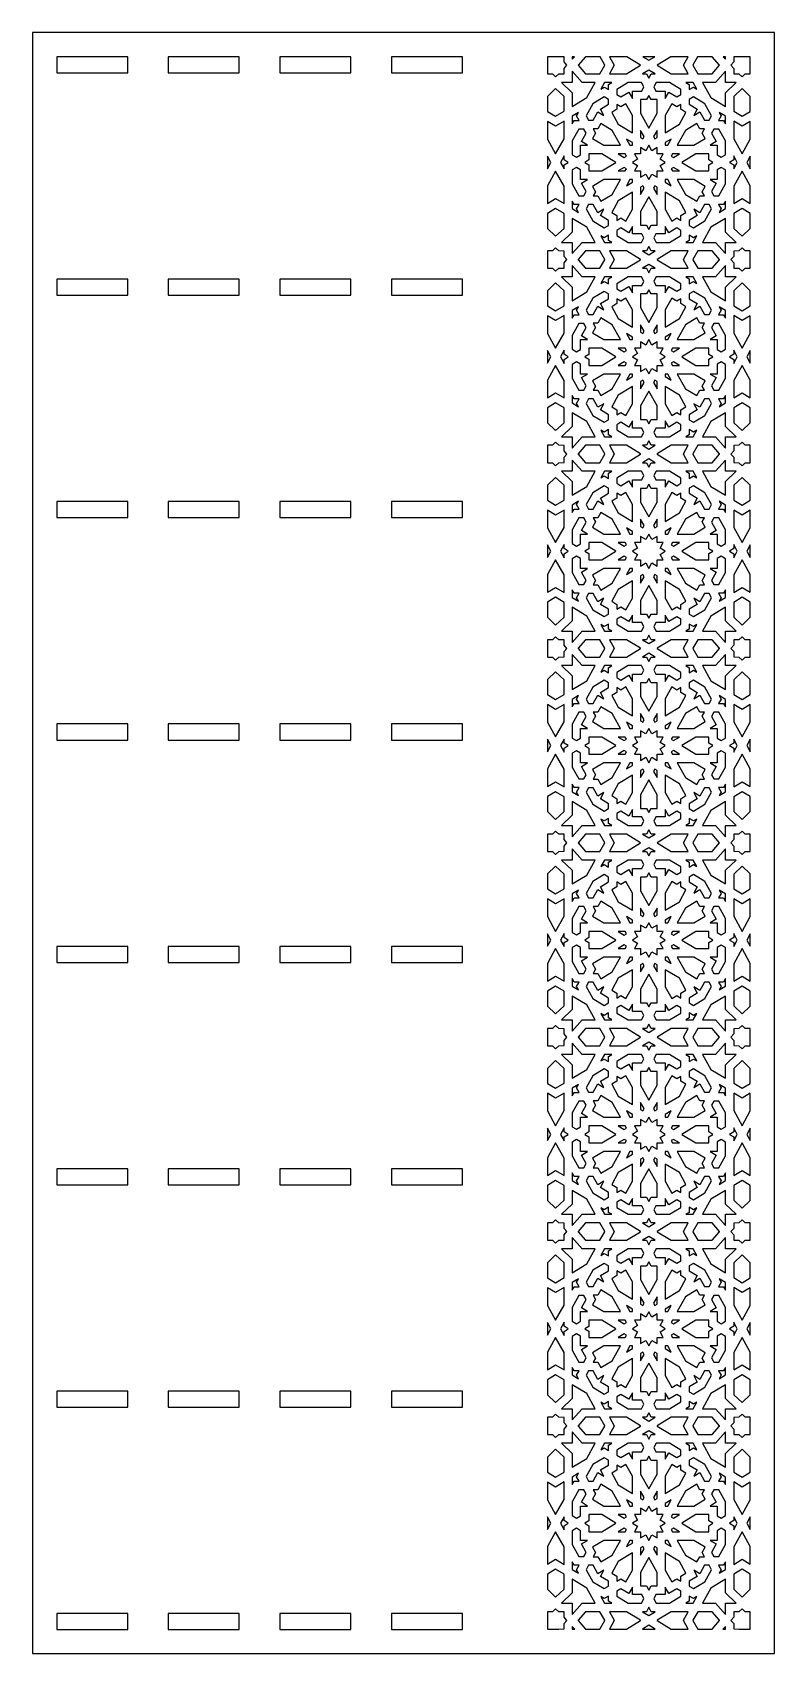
# Model space of a CAD drawing. Extents: x -458 to 458, y -1000 to 1000.
import ezdxf

# ---------------------------------------------------------------- set-up
doc = ezdxf.new("R2010")
doc.units = 0
doc.layers.add('LAYER_1', color=18, linetype='CONTINUOUS')

msp = doc.modelspace()

# ---------------------------------------------------------------- linework, layer by layer
at = {"layer": 'LAYER_1'}
for points in [[(-457.5, -1000), (457.5, -1000), (457.5, 1000), (-457.5, 1000)], [(-427.5, 950.1), (-340, 950.1), (-340, 970), (-427.5, 970)], [(-290, 950.1), (-202.5, 950.1), (-202.5, 970), (-290, 970)], [(-152.5, 950.1), (-64.9, 950.1), (-64.9, 970), (-152.5, 970)], [(-14.9, 950.1), (72.6, 950.1), (72.6, 970), (-14.9, 970)], [(177.5, 959.5), (177.5, 948.9), (183.7, 948.9), (187.6, 945.1), (191.6, 948.9), (197.9, 949.1), (197.9, 955.5), (201.4, 959.5), (197.9, 963.6), (197.9, 970), (177.5, 970)], [(208.1, 966.9), (210.8, 970), (208.1, 970)], [(215.3, 959.6), (215.4, 959.5), (215.3, 959.4), (224.5, 948.9), (242.2, 948.9), (248.1, 959.4), (248, 959.5), (248.1, 959.6), (242.4, 970), (224.3, 970)], [(259.8, 959.6), (259.7, 959.5), (259.8, 959.4), (254, 948.9), (274.8, 948.9), (292.4, 959.4), (292.2, 959.5), (292.4, 959.6), (275.2, 970), (254.1, 970)], [(302.5, 965.6), (309.9, 970), (295.1, 970)], [(312.6, 959.6), (312.8, 959.5), (312.6, 959.4), (330.2, 948.9), (351, 948.9), (345.2, 959.4), (345.3, 959.5), (345.2, 959.6), (350.9, 970), (329.8, 970)], [(356.9, 959.6), (357, 959.5), (356.9, 959.4), (362.8, 948.9), (380.5, 948.9), (389.7, 959.4), (389.6, 959.5), (389.7, 959.6), (380.7, 970), (362.6, 970)], [(396.9, 966.9), (396.9, 970), (394.2, 970)], [(407.1, 963.6), (403.6, 959.5), (407.1, 955.5), (407.1, 949.1), (413.4, 948.9), (417.4, 945.1), (421.3, 948.9), (427.5, 948.9), (427.5, 959.5), (427.5, 970), (407.1, 970)], [(208.1, 938.3), (194.8, 938.3), (208.1, 925.6), (208.1, 908.8), (226, 919.6), (236.3, 938.3), (220.2, 938.3), (208.1, 952.1)], [(294.8, 948.9), (299.5, 948.9), (302.5, 943.4), (305.5, 948.9), (310.2, 948.9), (302.5, 953.5)], [(384.8, 938.3), (368.7, 938.3), (379, 919.6), (396.9, 908.8), (396.9, 925.6), (410.2, 938.3), (396.9, 938.3), (396.9, 952.1)], [(177.5, 921.1), (177.5, 902.6), (187.6, 896.5), (197.9, 902.7), (197.9, 920.9), (187.6, 930.8)], [(233.4, 911.8), (225.2, 897.1), (228.2, 891.6), (233.9, 891.6), (239.6, 902), (247.1, 897.5), (242.8, 905.3), (252.7, 911.3), (252.7, 917.2), (247.5, 920.4)], [(243.5, 930.2), (247.6, 932.6), (252.8, 929.5), (252.8, 935.8), (256.9, 938.3), (248, 938.3)], [(263.1, 929.7), (263.1, 923.5), (268, 920.5), (277.9, 926.5), (282.2, 918.6), (282.2, 927.7), (293.7, 927.7), (296.5, 932.8), (293.5, 938.3), (277.2, 938.3)], [(299.6, 917.1), (292.4, 917.1), (292.4, 900.3), (302.5, 882), (312.6, 900.3), (312.6, 917.1), (305.4, 917.1), (302.5, 922.3)], [(308.5, 932.8), (311.3, 927.7), (322.8, 927.7), (322.8, 918.6), (327.1, 926.5), (337, 920.5), (341.9, 923.5), (341.9, 929.7), (327.8, 938.3), (311.5, 938.3)], [(352.2, 935.8), (352.2, 929.5), (357.4, 932.6), (361.5, 930.2), (357, 938.3), (348.1, 938.3)], [(352.3, 917.2), (352.3, 911.3), (362.2, 905.3), (357.9, 897.5), (365.4, 902), (371.1, 891.6), (376.8, 891.6), (379.8, 897.1), (371.6, 911.8), (357.5, 920.4)], [(407.1, 920.9), (407.1, 902.7), (417.4, 896.5), (427.5, 902.6), (427.5, 921.1), (417.4, 930.8)], [(208.1, 896.6), (208.1, 887.3), (210.4, 891.5), (216.5, 891.5), (213.5, 897), (215.8, 901.2)], [(267.9, 908.2), (262.9, 911.2), (262.9, 905.2), (256.7, 901.4), (264.7, 886.9), (282.2, 876.3), (282.2, 897.5), (274.2, 912)], [(322.8, 897.5), (322.8, 876.3), (340.3, 886.9), (348.3, 901.4), (342.1, 905.2), (342.1, 911.2), (337.1, 908.2), (330.8, 912)], [(391.5, 897), (388.5, 891.5), (394.6, 891.5), (396.9, 887.3), (396.9, 896.6), (389.2, 901.2)], [(187.6, 884.2), (177.5, 890.3), (177.5, 868.5), (187.6, 850.2), (197.9, 868.9), (197.9, 890.5)], [(208.1, 866.1), (208.1, 849), (213.3, 845.9), (218.2, 848.9), (218.2, 860.8), (226.9, 860.8), (219.4, 865.3), (225.1, 875.7), (222.2, 880.8), (216.2, 880.8)], [(239.7, 881), (234, 881), (236.9, 875.7), (233.2, 869.2), (247.2, 860.8), (267.4, 860.8), (257.3, 879.1), (243.4, 887.5)], [(347.7, 879.1), (337.6, 860.8), (357.8, 860.8), (371.8, 869.2), (368.1, 875.7), (371, 881), (365.3, 881), (361.6, 887.5)], [(379.9, 875.7), (385.6, 865.3), (378.1, 860.8), (386.8, 860.8), (386.8, 848.9), (391.7, 845.9), (396.9, 849), (396.9, 866.1), (388.8, 880.8), (382.8, 880.8)], [(407.1, 868.9), (417.4, 850.2), (427.5, 868.5), (427.5, 890.3), (417.4, 884.2), (407.1, 890.5)], [(279.1, 860.8), (282.2, 860.8), (282.2, 864.1), (274.8, 868.5)], [(298.8, 854.1), (292.4, 857.9), (292.4, 850.2), (285, 850.2), (288.7, 843.5), (282.3, 839.6), (288.7, 835.8), (285, 829.1), (292.4, 829.1), (292.4, 821.3), (298.8, 825.2), (302.5, 818.5), (306.2, 825.2), (312.6, 821.3), (312.6, 829.1), (320, 829.1), (316.3, 835.8), (322.7, 839.6), (316.3, 843.5), (320, 850.2), (312.6, 850.2), (312.6, 857.9), (306.2, 854.1), (302.5, 860.8)], [(292.4, 870.2), (295.1, 868.6), (296.6, 871.4), (292.4, 879.1)], [(308.4, 871.4), (309.9, 868.6), (312.6, 870.2), (312.6, 879.1)], [(322.8, 864.1), (322.8, 860.8), (325.9, 860.8), (330.1, 868.5)], [(177.5, 839.6), (177.5, 831.9), (181.8, 839.6), (177.5, 847.4)], [(193.5, 839.6), (197.9, 831.6), (197.9, 836.5), (203.2, 839.6), (197.9, 842.8), (197.9, 847.7)], [(228.4, 842.7), (223.4, 839.6), (228.4, 836.6), (228.4, 829.1), (244.4, 829.1), (262, 839.6), (244.4, 850.2), (228.4, 850.2)], [(272.1, 845.8), (274.8, 847.4), (273.3, 850.2), (264.7, 850.2)], [(330.2, 847.4), (332.9, 845.8), (340.3, 850.2), (331.7, 850.2)], [(343, 839.6), (360.6, 829.1), (376.6, 829.1), (376.6, 836.6), (381.6, 839.6), (376.6, 842.7), (376.6, 850.2), (360.6, 850.2)], [(407.1, 842.8), (401.8, 839.6), (407.1, 836.5), (407.1, 831.6), (411.5, 839.6), (407.1, 847.7)], [(423.2, 839.6), (427.5, 831.9), (427.5, 839.6), (427.5, 847.4)], [(177.5, 810.7), (177.5, 788.9), (187.6, 795), (197.9, 788.8), (197.9, 810.4), (187.6, 829)], [(208.1, 830.3), (208.1, 813.2), (216.2, 798.4), (222.2, 798.4), (225.1, 803.6), (219.4, 813.9), (226.9, 818.5), (218.2, 818.5), (218.2, 830.4), (213.3, 833.4)], [(264.7, 829.1), (273.3, 829.1), (274.8, 831.9), (272.1, 833.5)], [(330.2, 831.9), (331.7, 829.1), (340.3, 829.1), (332.9, 833.5)], [(386.8, 830.4), (386.8, 818.5), (378.1, 818.5), (385.6, 813.9), (379.9, 803.6), (382.8, 798.4), (388.8, 798.4), (396.9, 813.2), (396.9, 830.3), (391.7, 833.4)], [(407.1, 810.4), (407.1, 788.8), (417.4, 795), (427.5, 788.9), (427.5, 810.7), (417.4, 829)], [(233.2, 810.1), (236.9, 803.5), (234, 798.3), (239.7, 798.3), (243.4, 791.8), (257.3, 800.1), (267.4, 818.5), (247.2, 818.5)], [(264.7, 792.4), (256.7, 777.9), (262.9, 774.1), (262.9, 768), (267.9, 771.1), (274.2, 767.3), (282.2, 781.8), (282.2, 803)], [(274.8, 810.7), (282.2, 815.2), (282.2, 818.5), (279.1, 818.5)], [(292.4, 809.1), (292.4, 800.2), (296.6, 807.9), (295.1, 810.7)], [(308.4, 807.9), (312.6, 800.2), (312.6, 809.1), (309.9, 810.7)], [(322.8, 815.2), (330.1, 810.7), (325.9, 818.5), (322.8, 818.5)], [(322.8, 781.8), (330.8, 767.3), (337.1, 771.1), (342.1, 768), (342.1, 774.1), (348.3, 777.9), (340.3, 792.4), (322.8, 803)], [(347.7, 800.1), (361.6, 791.8), (365.3, 798.3), (371, 798.3), (368.1, 803.5), (371.8, 810.1), (357.8, 818.5), (337.6, 818.5)], [(177.5, 776.7), (177.5, 758.1), (187.6, 748.5), (197.9, 758.3), (197.9, 776.6), (187.6, 782.8)], [(208.1, 782.7), (215.8, 778), (213.5, 782.3), (216.5, 787.8), (210.4, 787.8), (208.1, 792)], [(225.2, 782.2), (233.4, 767.4), (247.5, 758.9), (252.7, 762), (252.7, 768), (242.8, 774), (247.1, 781.8), (239.6, 777.3), (233.9, 787.6), (228.2, 787.6)], [(292.4, 779), (292.4, 762.2), (299.6, 762.2), (302.5, 757), (305.4, 762.2), (312.6, 762.2), (312.6, 779), (302.5, 797.3)], [(365.4, 777.3), (357.9, 781.8), (362.2, 774), (352.3, 768), (352.3, 762), (357.5, 758.9), (371.6, 767.4), (379.8, 782.2), (376.8, 787.6), (371.1, 787.6)], [(394.6, 787.8), (388.5, 787.8), (391.5, 782.3), (389.2, 778), (396.9, 782.7), (396.9, 792)], [(407.1, 776.6), (407.1, 758.3), (417.4, 748.5), (427.5, 758.1), (427.5, 776.7), (417.4, 782.8)], [(208.1, 753.7), (194.8, 741), (208.1, 741), (208.1, 727.1), (220.2, 741), (236.3, 741), (226, 759.7), (208.1, 770.4)], [(277.9, 752.8), (268, 758.8), (263.1, 755.8), (263.1, 749.5), (277.2, 741), (293.5, 741), (296.5, 746.4), (293.7, 751.6), (282.2, 751.6), (282.2, 760.6)], [(322.8, 751.6), (311.3, 751.6), (308.5, 746.4), (311.5, 741), (327.8, 741), (341.9, 749.5), (341.9, 755.8), (337, 758.8), (327.1, 752.8), (322.8, 760.6)], [(379, 759.7), (368.7, 741), (384.8, 741), (396.9, 727.1), (396.9, 741), (410.2, 741), (396.9, 753.7), (396.9, 770.4)], [(247.6, 746.6), (243.5, 749.1), (248, 741), (256.9, 741), (252.8, 743.4), (252.8, 749.8)], [(352.2, 743.4), (348.1, 741), (357, 741), (361.5, 749.1), (357.4, 746.6), (352.2, 749.8)], [(183.7, 730.4), (177.5, 730.4), (177.5, 719.7), (177.5, 709), (183.7, 709), (187.6, 705.3), (191.6, 709), (197.9, 709.2), (197.9, 715.7), (201.4, 719.7), (197.9, 723.7), (197.9, 730.2), (191.6, 730.4), (187.6, 734.2)], [(215.3, 719.8), (215.4, 719.7), (215.3, 719.6), (224.5, 709), (242.2, 709), (248.1, 719.6), (248, 719.7), (248.1, 719.8), (242.2, 730.4), (224.5, 730.4)], [(259.8, 719.8), (259.7, 719.7), (259.8, 719.6), (254, 709), (274.8, 709), (292.4, 719.6), (292.2, 719.7), (292.4, 719.8), (274.8, 730.4), (254, 730.4)], [(299.5, 730.4), (294.8, 730.4), (302.5, 725.7), (310.2, 730.4), (305.5, 730.4), (302.5, 735.9)], [(312.6, 719.8), (312.8, 719.7), (312.6, 719.6), (330.2, 709), (351, 709), (345.2, 719.6), (345.3, 719.7), (345.2, 719.8), (351, 730.4), (330.2, 730.4)], [(356.9, 719.8), (357, 719.7), (356.9, 719.6), (362.8, 709), (380.5, 709), (389.7, 719.6), (389.6, 719.7), (389.7, 719.8), (380.5, 730.4), (362.8, 730.4)], [(413.4, 730.4), (407.1, 730.2), (407.1, 723.7), (403.6, 719.7), (407.1, 715.7), (407.1, 709.2), (413.4, 709), (417.4, 705.3), (421.3, 709), (427.5, 709), (427.5, 719.7), (427.5, 730.4), (421.3, 730.4), (417.4, 734.2)], [(208.1, 698.4), (194.8, 698.4), (208.1, 685.8), (208.1, 669), (226, 679.8), (236.3, 698.4), (220.2, 698.4), (208.1, 712.3)], [(294.8, 709), (299.5, 709), (302.5, 703.5), (305.5, 709), (310.2, 709), (302.5, 713.7)], [(384.8, 698.4), (368.7, 698.4), (379, 679.8), (396.9, 669), (396.9, 685.8), (410.2, 698.4), (396.9, 698.4), (396.9, 712.3)], [(-427.5, 675.7), (-340, 675.7), (-340, 695.6), (-427.5, 695.6)], [(-290, 675.7), (-202.5, 675.7), (-202.5, 695.6), (-290, 695.6)], [(-152.5, 675.7), (-64.9, 675.7), (-64.9, 695.6), (-152.5, 695.6)], [(-14.9, 675.7), (72.6, 675.7), (72.6, 695.6), (-14.9, 695.6)], [(177.5, 681.3), (177.5, 662.8), (187.6, 656.7), (197.9, 662.9), (197.9, 681.1), (187.6, 690.9)], [(233.4, 672), (225.2, 657.3), (228.2, 651.8), (233.9, 651.8), (239.6, 662.2), (247.1, 657.7), (242.8, 665.5), (252.7, 671.4), (252.7, 677.4), (247.5, 680.5)], [(243.5, 690.4), (247.6, 692.8), (252.8, 689.7), (252.8, 696), (256.9, 698.4), (248, 698.4)], [(263.1, 689.9), (263.1, 683.7), (268, 680.7), (277.9, 686.6), (282.2, 678.8), (282.2, 687.8), (293.7, 687.8), (296.5, 693), (293.5, 698.4), (277.2, 698.4)], [(299.6, 677.3), (292.4, 677.3), (292.4, 660.5), (302.5, 642.2), (312.6, 660.5), (312.6, 677.3), (305.4, 677.3), (302.5, 682.5)], [(308.5, 693), (311.3, 687.8), (322.8, 687.8), (322.8, 678.8), (327.1, 686.6), (337, 680.7), (341.9, 683.7), (341.9, 689.9), (327.8, 698.4), (311.5, 698.4)], [(352.2, 696), (352.2, 689.7), (357.4, 692.8), (361.5, 690.4), (357, 698.4), (348.1, 698.4)], [(352.3, 677.4), (352.3, 671.4), (362.2, 665.5), (357.9, 657.7), (365.4, 662.2), (371.1, 651.8), (376.8, 651.8), (379.8, 657.3), (371.6, 672), (357.5, 680.5)], [(407.1, 681.1), (407.1, 662.9), (417.4, 656.7), (427.5, 662.8), (427.5, 681.3), (417.4, 690.9)], [(208.1, 656.8), (208.1, 647.4), (210.4, 651.7), (216.5, 651.7), (213.5, 657.2), (215.8, 661.4)], [(267.9, 668.4), (262.9, 671.4), (262.9, 665.4), (256.7, 661.6), (264.7, 647.1), (282.2, 636.5), (282.2, 657.6), (274.2, 672.2)], [(322.8, 657.6), (322.8, 636.5), (340.3, 647.1), (348.3, 661.6), (342.1, 665.4), (342.1, 671.4), (337.1, 668.4), (330.8, 672.2)], [(391.5, 657.2), (388.5, 651.7), (394.6, 651.7), (396.9, 647.4), (396.9, 656.8), (389.2, 661.4)], [(187.6, 644.4), (177.5, 650.5), (177.5, 628.7), (187.6, 610.4), (197.9, 629.1), (197.9, 650.6)], [(208.1, 626.2), (208.1, 609.2), (213.3, 606.1), (218.2, 609), (218.2, 621), (226.9, 621), (219.4, 625.5), (225.1, 635.8), (222.2, 641), (216.2, 641)], [(239.7, 641.2), (234, 641.2), (236.9, 635.9), (233.2, 629.4), (247.2, 621), (267.4, 621), (257.3, 639.3), (243.4, 647.7)], [(347.7, 639.3), (337.6, 621), (357.8, 621), (371.8, 629.4), (368.1, 635.9), (371, 641.2), (365.3, 641.2), (361.6, 647.7)], [(379.9, 635.8), (385.6, 625.5), (378.1, 621), (386.8, 621), (386.8, 609), (391.7, 606.1), (396.9, 609.2), (396.9, 626.2), (388.8, 641), (382.8, 641)], [(407.1, 629.1), (417.4, 610.4), (427.5, 628.7), (427.5, 650.5), (417.4, 644.4), (407.1, 650.6)], [(279.1, 621), (282.2, 621), (282.2, 624.2), (274.8, 628.7)], [(298.8, 614.3), (292.4, 618.1), (292.4, 610.4), (285, 610.4), (288.7, 603.7), (282.3, 599.8), (288.7, 595.9), (285, 589.2), (292.4, 589.2), (292.4, 581.5), (298.8, 585.4), (302.5, 578.7), (306.2, 585.4), (312.6, 581.5), (312.6, 589.2), (320, 589.2), (316.3, 595.9), (322.7, 599.8), (316.3, 603.7), (320, 610.4), (312.6, 610.4), (312.6, 618.1), (306.2, 614.3), (302.5, 621)], [(292.4, 630.4), (295.1, 628.7), (296.6, 631.6), (292.4, 639.3)], [(308.4, 631.6), (309.9, 628.7), (312.6, 630.4), (312.6, 639.3)], [(322.8, 624.2), (322.8, 621), (325.9, 621), (330.1, 628.7)], [(177.5, 599.8), (177.5, 592.1), (181.8, 599.8), (177.5, 607.5)], [(193.5, 599.8), (197.9, 591.7), (197.9, 596.6), (203.2, 599.8), (197.9, 603), (197.9, 607.9)], [(228.4, 602.8), (223.4, 599.8), (228.4, 596.8), (228.4, 589.2), (244.4, 589.2), (262, 599.8), (244.4, 610.4), (228.4, 610.4)], [(272.1, 605.9), (274.8, 607.6), (273.3, 610.4), (264.7, 610.4)], [(330.2, 607.6), (332.9, 605.9), (340.3, 610.4), (331.7, 610.4)], [(343, 599.8), (360.6, 589.2), (376.6, 589.2), (376.6, 596.8), (381.6, 599.8), (376.6, 602.8), (376.6, 610.4), (360.6, 610.4)], [(407.1, 603), (401.8, 599.8), (407.1, 596.6), (407.1, 591.7), (411.5, 599.8), (407.1, 607.9)], [(423.2, 599.8), (427.5, 592.1), (427.5, 599.8), (427.5, 607.5)], [(177.5, 570.9), (177.5, 549.1), (187.6, 555.2), (197.9, 549), (197.9, 570.5), (187.6, 589.2)], [(208.1, 590.4), (208.1, 573.4), (216.2, 558.6), (222.2, 558.6), (225.1, 563.8), (219.4, 574.1), (226.9, 578.6), (218.2, 578.6), (218.2, 590.6), (213.3, 593.6)], [(264.7, 589.2), (273.3, 589.2), (274.8, 592.1), (272.1, 593.7)], [(330.2, 592.1), (331.7, 589.2), (340.3, 589.2), (332.9, 593.7)], [(386.8, 590.6), (386.8, 578.6), (378.1, 578.6), (385.6, 574.1), (379.9, 563.8), (382.8, 558.6), (388.8, 558.6), (396.9, 573.4), (396.9, 590.4), (391.7, 593.6)], [(407.1, 570.5), (407.1, 549), (417.4, 555.2), (427.5, 549.1), (427.5, 570.9), (417.4, 589.2)], [(233.2, 570.2), (236.9, 563.7), (234, 558.5), (239.7, 558.5), (243.4, 551.9), (257.3, 560.3), (267.4, 578.6), (247.2, 578.6)], [(264.7, 552.6), (256.7, 538), (262.9, 534.3), (262.9, 528.2), (267.9, 531.2), (274.2, 527.5), (282.2, 542), (282.2, 563.1)], [(274.8, 570.9), (282.2, 575.4), (282.2, 578.6), (279.1, 578.6)], [(292.4, 569.3), (292.4, 560.3), (296.6, 568.1), (295.1, 570.9)], [(308.4, 568.1), (312.6, 560.3), (312.6, 569.3), (309.9, 570.9)], [(322.8, 575.4), (330.1, 570.9), (325.9, 578.6), (322.8, 578.6)], [(322.8, 542), (330.8, 527.5), (337.1, 531.2), (342.1, 528.2), (342.1, 534.3), (348.3, 538), (340.3, 552.6), (322.8, 563.1)], [(347.7, 560.3), (361.6, 551.9), (365.3, 558.5), (371, 558.5), (368.1, 563.7), (371.8, 570.2), (357.8, 578.6), (337.6, 578.6)], [(177.5, 536.9), (177.5, 518.3), (187.6, 508.7), (197.9, 518.5), (197.9, 536.7), (187.6, 543)], [(208.1, 542.9), (215.8, 538.2), (213.5, 542.4), (216.5, 547.9), (210.4, 547.9), (208.1, 552.2)], [(225.2, 542.4), (233.4, 527.6), (247.5, 519.1), (252.7, 522.2), (252.7, 528.2), (242.8, 534.2), (247.1, 542), (239.6, 537.5), (233.9, 547.8), (228.2, 547.8)], [(292.4, 539.2), (292.4, 522.4), (299.6, 522.4), (302.5, 517.1), (305.4, 522.4), (312.6, 522.4), (312.6, 539.2), (302.5, 557.5)], [(365.4, 537.5), (357.9, 542), (362.2, 534.2), (352.3, 528.2), (352.3, 522.2), (357.5, 519.1), (371.6, 527.6), (379.8, 542.4), (376.8, 547.8), (371.1, 547.8)], [(394.6, 547.9), (388.5, 547.9), (391.5, 542.4), (389.2, 538.2), (396.9, 542.9), (396.9, 552.2)], [(407.1, 536.7), (407.1, 518.5), (417.4, 508.7), (427.5, 518.3), (427.5, 536.9), (417.4, 543)], [(208.1, 513.8), (194.8, 501.2), (208.1, 501.2), (208.1, 487.3), (220.2, 501.2), (236.3, 501.2), (226, 519.8), (208.1, 530.6)], [(277.9, 513), (268, 519), (263.1, 516), (263.1, 509.7), (277.2, 501.2), (293.5, 501.2), (296.5, 506.6), (293.7, 511.8), (282.2, 511.8), (282.2, 520.8)], [(322.8, 511.8), (311.3, 511.8), (308.5, 506.6), (311.5, 501.2), (327.8, 501.2), (341.9, 509.7), (341.9, 516), (337, 519), (327.1, 513), (322.8, 520.8)], [(379, 519.8), (368.7, 501.2), (384.8, 501.2), (396.9, 487.3), (396.9, 501.2), (410.2, 501.2), (396.9, 513.8), (396.9, 530.6)], [(247.6, 506.8), (243.5, 509.3), (248, 501.2), (256.9, 501.2), (252.8, 503.6), (252.8, 510)], [(352.2, 503.6), (348.1, 501.2), (357, 501.2), (361.5, 509.3), (357.4, 506.8), (352.2, 510)], [(183.7, 490.6), (177.5, 490.6), (177.5, 479.9), (177.5, 469.2), (183.7, 469.2), (187.6, 465.5), (191.6, 469.2), (197.9, 469.4), (197.9, 475.9), (201.4, 479.9), (197.9, 483.9), (197.9, 490.4), (191.6, 490.6), (187.6, 494.3)], [(215.3, 480), (215.4, 479.9), (215.3, 479.8), (224.5, 469.2), (242.2, 469.2), (248.1, 479.8), (248, 479.9), (248.1, 480), (242.2, 490.6), (224.5, 490.6)], [(259.8, 480), (259.7, 479.9), (259.8, 479.8), (254, 469.2), (274.8, 469.2), (292.4, 479.8), (292.2, 479.9), (292.4, 480), (274.8, 490.6), (254, 490.6)], [(299.5, 490.6), (294.8, 490.6), (302.5, 485.9), (310.2, 490.6), (305.5, 490.6), (302.5, 496.1)], [(312.6, 480), (312.8, 479.9), (312.6, 479.8), (330.2, 469.2), (351, 469.2), (345.2, 479.8), (345.3, 479.9), (345.2, 480), (351, 490.6), (330.2, 490.6)], [(356.9, 480), (357, 479.9), (356.9, 479.8), (362.8, 469.2), (380.5, 469.2), (389.7, 479.8), (389.6, 479.9), (389.7, 480), (380.5, 490.6), (362.8, 490.6)], [(413.4, 490.6), (407.1, 490.4), (407.1, 483.9), (403.6, 479.9), (407.1, 475.9), (407.1, 469.4), (413.4, 469.2), (417.4, 465.5), (421.3, 469.2), (427.5, 469.2), (427.5, 479.9), (427.5, 490.6), (421.3, 490.6), (417.4, 494.3)], [(208.1, 458.6), (194.8, 458.6), (208.1, 446), (208.1, 429.2), (226, 440), (236.3, 458.6), (220.2, 458.6), (208.1, 472.5)], [(294.8, 469.2), (299.5, 469.2), (302.5, 463.7), (305.5, 469.2), (310.2, 469.2), (302.5, 473.9)], [(384.8, 458.6), (368.7, 458.6), (379, 440), (396.9, 429.2), (396.9, 446), (410.2, 458.6), (396.9, 458.6), (396.9, 472.5)], [(177.5, 441.5), (177.5, 422.9), (187.6, 416.8), (197.9, 423.1), (197.9, 441.3), (187.6, 451.1)], [(233.4, 432.2), (225.2, 417.4), (228.2, 412), (233.9, 412), (239.6, 422.3), (247.1, 417.8), (242.8, 425.6), (252.7, 431.6), (252.7, 437.6), (247.5, 440.7)], [(243.5, 450.5), (247.6, 453), (252.8, 449.8), (252.8, 456.2), (256.9, 458.6), (248, 458.6)], [(263.1, 450.1), (263.1, 443.8), (268, 440.8), (277.9, 446.8), (282.2, 439), (282.2, 448), (293.7, 448), (296.5, 453.2), (293.5, 458.6), (277.2, 458.6)], [(299.6, 437.4), (292.4, 437.4), (292.4, 420.6), (302.5, 402.3), (312.6, 420.6), (312.6, 437.4), (305.4, 437.4), (302.5, 442.7)], [(308.5, 453.2), (311.3, 448), (322.8, 448), (322.8, 439), (327.1, 446.8), (337, 440.8), (341.9, 443.8), (341.9, 450.1), (327.8, 458.6), (311.5, 458.6)], [(352.2, 456.2), (352.2, 449.8), (357.4, 453), (361.5, 450.5), (357, 458.6), (348.1, 458.6)], [(352.3, 437.6), (352.3, 431.6), (362.2, 425.6), (357.9, 417.8), (365.4, 422.3), (371.1, 412), (376.8, 412), (379.8, 417.4), (371.6, 432.2), (357.5, 440.7)], [(407.1, 441.3), (407.1, 423.1), (417.4, 416.8), (427.5, 422.9), (427.5, 441.5), (417.4, 451.1)], [(-427.5, 401.4), (-340, 401.4), (-340, 421.2), (-427.5, 421.2)], [(-290, 401.4), (-202.5, 401.4), (-202.5, 421.2), (-290, 421.2)], [(-152.5, 401.4), (-64.9, 401.4), (-64.9, 421.2), (-152.5, 421.2)], [(-14.9, 401.4), (72.6, 401.4), (72.6, 421.2), (-14.9, 421.2)], [(208.1, 416.9), (208.1, 407.6), (210.4, 411.9), (216.5, 411.9), (213.5, 417.4), (215.8, 421.6)], [(267.9, 428.6), (262.9, 431.6), (262.9, 425.5), (256.7, 421.8), (264.7, 407.2), (282.2, 396.7), (282.2, 417.8), (274.2, 432.3)], [(322.8, 417.8), (322.8, 396.7), (340.3, 407.2), (348.3, 421.8), (342.1, 425.5), (342.1, 431.6), (337.1, 428.6), (330.8, 432.3)], [(391.5, 417.4), (388.5, 411.9), (394.6, 411.9), (396.9, 407.6), (396.9, 416.9), (389.2, 421.6)], [(187.6, 404.6), (177.5, 410.7), (177.5, 388.9), (187.6, 370.6), (197.9, 389.3), (197.9, 410.8)], [(208.1, 386.4), (208.1, 369.4), (213.3, 366.2), (218.2, 369.2), (218.2, 381.2), (226.9, 381.2), (219.4, 385.7), (225.1, 396), (222.2, 401.2), (216.2, 401.2)], [(239.7, 401.3), (234, 401.3), (236.9, 396.1), (233.2, 389.6), (247.2, 381.2), (267.4, 381.2), (257.3, 399.5), (243.4, 407.9)], [(347.7, 399.5), (337.6, 381.2), (357.8, 381.2), (371.8, 389.6), (368.1, 396.1), (371, 401.3), (365.3, 401.3), (361.6, 407.9)], [(379.9, 396), (385.6, 385.7), (378.1, 381.2), (386.8, 381.2), (386.8, 369.2), (391.7, 366.2), (396.9, 369.4), (396.9, 386.4), (388.8, 401.2), (382.8, 401.2)], [(407.1, 389.3), (417.4, 370.6), (427.5, 388.9), (427.5, 410.7), (417.4, 404.6), (407.1, 410.8)], [(279.1, 381.2), (282.2, 381.2), (282.2, 384.4), (274.8, 388.9)], [(298.8, 374.4), (292.4, 378.3), (292.4, 370.6), (285, 370.6), (288.7, 363.9), (282.3, 360), (288.7, 356.1), (285, 349.4), (292.4, 349.4), (292.4, 341.7), (298.8, 345.5), (302.5, 338.8), (306.2, 345.5), (312.6, 341.7), (312.6, 349.4), (320, 349.4), (316.3, 356.1), (322.7, 360), (316.3, 363.9), (320, 370.6), (312.6, 370.6), (312.6, 378.3), (306.2, 374.4), (302.5, 381.1)], [(292.4, 390.5), (295.1, 388.9), (296.6, 391.7), (292.4, 399.5)], [(308.4, 391.7), (309.9, 388.9), (312.6, 390.5), (312.6, 399.5)], [(322.8, 384.4), (322.8, 381.2), (325.9, 381.2), (330.1, 388.9)], [(177.5, 360), (177.5, 352.3), (181.8, 360), (177.5, 367.7)], [(193.5, 360), (197.9, 351.9), (197.9, 356.8), (203.2, 360), (197.9, 363.2), (197.9, 368.1)], [(228.4, 363), (223.4, 360), (228.4, 357), (228.4, 349.4), (244.4, 349.4), (262, 360), (244.4, 370.6), (228.4, 370.6)], [(272.1, 366.1), (274.8, 367.7), (273.3, 370.6), (264.7, 370.6)], [(330.2, 367.7), (332.9, 366.1), (340.3, 370.6), (331.7, 370.6)], [(343, 360), (360.6, 349.4), (376.6, 349.4), (376.6, 357), (381.6, 360), (376.6, 363), (376.6, 370.6), (360.6, 370.6)], [(407.1, 363.2), (401.8, 360), (407.1, 356.8), (407.1, 351.9), (411.5, 360), (407.1, 368.1)], [(423.2, 360), (427.5, 352.3), (427.5, 360), (427.5, 367.7)], [(177.5, 331.1), (177.5, 309.3), (187.6, 315.4), (197.9, 309.2), (197.9, 330.7), (187.6, 349.4)], [(208.1, 350.6), (208.1, 333.6), (216.2, 318.8), (222.2, 318.8), (225.1, 324), (219.4, 334.3), (226.9, 338.8), (218.2, 338.8), (218.2, 350.8), (213.3, 353.7)], [(264.7, 349.4), (273.3, 349.4), (274.8, 352.2), (272.1, 353.9)], [(330.2, 352.2), (331.7, 349.4), (340.3, 349.4), (332.9, 353.9)], [(386.8, 350.8), (386.8, 338.8), (378.1, 338.8), (385.6, 334.3), (379.9, 324), (382.8, 318.8), (388.8, 318.8), (396.9, 333.6), (396.9, 350.6), (391.7, 353.7)], [(407.1, 330.7), (407.1, 309.2), (417.4, 315.4), (427.5, 309.3), (427.5, 331.1), (417.4, 349.4)], [(233.2, 330.4), (236.9, 323.9), (234, 318.6), (239.7, 318.6), (243.4, 312.1), (257.3, 320.5), (267.4, 338.8), (247.2, 338.8)], [(264.7, 312.7), (256.7, 298.2), (262.9, 294.4), (262.9, 288.4), (267.9, 291.4), (274.2, 287.6), (282.2, 302.2), (282.2, 323.3)], [(274.8, 331.1), (282.2, 335.6), (282.2, 338.8), (279.1, 338.8)], [(292.4, 329.4), (292.4, 320.5), (296.6, 328.2), (295.1, 331.1)], [(308.4, 328.2), (312.6, 320.5), (312.6, 329.4), (309.9, 331.1)], [(322.8, 335.6), (330.1, 331.1), (325.9, 338.8), (322.8, 338.8)], [(322.8, 302.2), (330.8, 287.6), (337.1, 291.4), (342.1, 288.4), (342.1, 294.4), (348.3, 298.2), (340.3, 312.7), (322.8, 323.3)], [(347.7, 320.5), (361.6, 312.1), (365.3, 318.6), (371, 318.6), (368.1, 323.9), (371.8, 330.4), (357.8, 338.8), (337.6, 338.8)], [(177.5, 297), (177.5, 278.5), (187.6, 268.9), (197.9, 278.7), (197.9, 296.9), (187.6, 303.1)], [(208.1, 303), (215.8, 298.4), (213.5, 302.6), (216.5, 308.1), (210.4, 308.1), (208.1, 312.4)], [(225.2, 302.5), (233.4, 287.8), (247.5, 279.3), (252.7, 282.4), (252.7, 288.4), (242.8, 294.3), (247.1, 302.1), (239.6, 297.6), (233.9, 308), (228.2, 308)], [(292.4, 299.3), (292.4, 282.5), (299.6, 282.5), (302.5, 277.3), (305.4, 282.5), (312.6, 282.5), (312.6, 299.3), (302.5, 317.6)], [(365.4, 297.6), (357.9, 302.1), (362.2, 294.3), (352.3, 288.4), (352.3, 282.4), (357.5, 279.3), (371.6, 287.8), (379.8, 302.5), (376.8, 308), (371.1, 308)], [(394.6, 308.1), (388.5, 308.1), (391.5, 302.6), (389.2, 298.4), (396.9, 303), (396.9, 312.4)], [(407.1, 296.9), (407.1, 278.7), (417.4, 268.9), (427.5, 278.5), (427.5, 297), (417.4, 303.1)], [(208.1, 274), (194.8, 261.4), (208.1, 261.4), (208.1, 247.5), (220.2, 261.4), (236.3, 261.4), (226, 280), (208.1, 290.8)], [(277.9, 273.2), (268, 279.1), (263.1, 276.1), (263.1, 269.9), (277.2, 261.4), (293.5, 261.4), (296.5, 266.8), (293.7, 271.9), (282.2, 271.9), (282.2, 281)], [(322.8, 271.9), (311.3, 271.9), (308.5, 266.8), (311.5, 261.4), (327.8, 261.4), (341.9, 269.9), (341.9, 276.1), (337, 279.1), (327.1, 273.2), (322.8, 281)], [(379, 280), (368.7, 261.4), (384.8, 261.4), (396.9, 247.5), (396.9, 261.4), (410.2, 261.4), (396.9, 274), (396.9, 290.8)], [(247.6, 267), (243.5, 269.4), (248, 261.4), (256.9, 261.4), (252.8, 263.8), (252.8, 270.1)], [(352.2, 263.8), (348.1, 261.4), (357, 261.4), (361.5, 269.4), (357.4, 267), (352.2, 270.1)], [(183.7, 250.8), (177.5, 250.8), (177.5, 240.1), (177.5, 229.4), (183.7, 229.4), (187.6, 225.6), (191.6, 229.4), (197.9, 229.6), (197.9, 236.1), (201.4, 240.1), (197.9, 244.1), (197.9, 250.5), (191.6, 250.8), (187.6, 254.5)], [(215.3, 240.2), (215.4, 240.1), (215.3, 240), (224.5, 229.4), (242.2, 229.4), (248.1, 240), (248, 240.1), (248.1, 240.2), (242.2, 250.8), (224.5, 250.8)], [(259.8, 240.2), (259.7, 240.1), (259.8, 240), (254, 229.4), (274.8, 229.4), (292.4, 240), (292.2, 240.1), (292.4, 240.2), (274.8, 250.8), (254, 250.8)], [(299.5, 250.8), (294.8, 250.8), (302.5, 246.1), (310.2, 250.8), (305.5, 250.8), (302.5, 256.2)], [(312.6, 240.2), (312.8, 240.1), (312.6, 240), (330.2, 229.4), (351, 229.4), (345.2, 240), (345.3, 240.1), (345.2, 240.2), (351, 250.8), (330.2, 250.8)], [(356.9, 240.2), (357, 240.1), (356.9, 240), (362.8, 229.4), (380.5, 229.4), (389.7, 240), (389.6, 240.1), (389.7, 240.2), (380.5, 250.8), (362.8, 250.8)], [(413.4, 250.8), (407.1, 250.5), (407.1, 244.1), (403.6, 240.1), (407.1, 236.1), (407.1, 229.6), (413.4, 229.4), (417.4, 225.6), (421.3, 229.4), (427.5, 229.4), (427.5, 240.1), (427.5, 250.8), (421.3, 250.8), (417.4, 254.5)], [(208.1, 218.8), (194.8, 218.8), (208.1, 206.1), (208.1, 189.3), (226, 200.1), (236.3, 218.8), (220.2, 218.8), (208.1, 232.7)], [(294.8, 229.4), (299.5, 229.4), (302.5, 223.9), (305.5, 229.4), (310.2, 229.4), (302.5, 234.1)], [(384.8, 218.8), (368.7, 218.8), (379, 200.1), (396.9, 189.3), (396.9, 206.1), (410.2, 218.8), (396.9, 218.8), (396.9, 232.7)], [(177.5, 201.6), (177.5, 183.1), (187.6, 177), (197.9, 183.2), (197.9, 201.5), (187.6, 211.3)], [(233.4, 192.4), (225.2, 177.6), (228.2, 172.2), (233.9, 172.2), (239.6, 182.5), (247.1, 178), (242.8, 185.8), (252.7, 191.8), (252.7, 197.8), (247.5, 200.9)], [(243.5, 210.7), (247.6, 213.2), (252.8, 210), (252.8, 216.3), (256.9, 218.8), (248, 218.8)], [(263.1, 210.3), (263.1, 204), (268, 201), (277.9, 207), (282.2, 199.2), (282.2, 208.2), (293.7, 208.2), (296.5, 213.4), (293.5, 218.8), (277.2, 218.8)], [(299.6, 197.6), (292.4, 197.6), (292.4, 180.8), (302.5, 162.5), (312.6, 180.8), (312.6, 197.6), (305.4, 197.6), (302.5, 202.8)], [(308.5, 213.4), (311.3, 208.2), (322.8, 208.2), (322.8, 199.2), (327.1, 207), (337, 201), (341.9, 204), (341.9, 210.3), (327.8, 218.8), (311.5, 218.8)], [(352.2, 216.3), (352.2, 210), (357.4, 213.2), (361.5, 210.7), (357, 218.8), (348.1, 218.8)], [(352.3, 197.8), (352.3, 191.8), (362.2, 185.8), (357.9, 178), (365.4, 182.5), (371.1, 172.2), (376.8, 172.2), (379.8, 177.6), (371.6, 192.4), (357.5, 200.9)], [(407.1, 201.5), (407.1, 183.2), (417.4, 177), (427.5, 183.1), (427.5, 201.6), (417.4, 211.3)], [(208.1, 177.1), (208.1, 167.8), (210.4, 172), (216.5, 172), (213.5, 177.5), (215.8, 181.8)], [(267.9, 188.7), (262.9, 191.8), (262.9, 185.7), (256.7, 181.9), (264.7, 167.4), (282.2, 156.8), (282.2, 178), (274.2, 192.5)], [(322.8, 178), (322.8, 156.8), (340.3, 167.4), (348.3, 181.9), (342.1, 185.7), (342.1, 191.8), (337.1, 188.7), (330.8, 192.5)], [(391.5, 177.5), (388.5, 172), (394.6, 172), (396.9, 167.8), (396.9, 177.1), (389.2, 181.8)], [(187.6, 164.8), (177.5, 170.9), (177.5, 149.1), (187.6, 130.8), (197.9, 149.4), (197.9, 171)], [(208.1, 146.6), (208.1, 129.5), (213.3, 126.4), (218.2, 129.4), (218.2, 141.3), (226.9, 141.3), (219.4, 145.9), (225.1, 156.2), (222.2, 161.4), (216.2, 161.4)], [(239.7, 161.5), (234, 161.5), (236.9, 156.3), (233.2, 149.7), (247.2, 141.3), (267.4, 141.3), (257.3, 159.7), (243.4, 168)], [(347.7, 159.7), (337.6, 141.3), (357.8, 141.3), (371.8, 149.7), (368.1, 156.3), (371, 161.5), (365.3, 161.5), (361.6, 168)], [(379.9, 156.2), (385.6, 145.9), (378.1, 141.3), (386.8, 141.3), (386.8, 129.4), (391.7, 126.4), (396.9, 129.5), (396.9, 146.6), (388.8, 161.4), (382.8, 161.4)], [(407.1, 149.4), (417.4, 130.8), (427.5, 149.1), (427.5, 170.9), (417.4, 164.8), (407.1, 171)], [(-427.5, 127), (-340, 127), (-340, 146.9), (-427.5, 146.9)], [(-290, 127), (-202.5, 127), (-202.5, 146.9), (-290, 146.9)], [(-152.5, 127), (-64.9, 127), (-64.9, 146.9), (-152.5, 146.9)], [(-14.9, 127), (72.6, 127), (72.6, 146.9), (-14.9, 146.9)], [(279.1, 141.3), (282.2, 141.3), (282.2, 144.6), (274.8, 149.1)], [(298.8, 134.6), (292.4, 138.5), (292.4, 130.7), (285, 130.7), (288.7, 124), (282.3, 120.2), (288.7, 116.3), (285, 109.6), (292.4, 109.6), (292.4, 101.8), (298.8, 105.7), (302.5, 99), (306.2, 105.7), (312.6, 101.8), (312.6, 109.6), (320, 109.6), (316.3, 116.3), (322.7, 120.2), (316.3, 124), (320, 130.7), (312.6, 130.7), (312.6, 138.5), (306.2, 134.6), (302.5, 141.3)], [(292.4, 150.7), (295.1, 149.1), (296.6, 151.9), (292.4, 159.6)], [(308.4, 151.9), (309.9, 149.1), (312.6, 150.7), (312.6, 159.6)], [(322.8, 144.6), (322.8, 141.3), (325.9, 141.3), (330.1, 149.1)], [(177.5, 120.2), (177.5, 112.4), (181.8, 120.2), (177.5, 127.9)], [(193.5, 120.2), (197.9, 112.1), (197.9, 117), (203.2, 120.2), (197.9, 123.3), (197.9, 128.2)], [(228.4, 123.2), (223.4, 120.2), (228.4, 117.1), (228.4, 109.6), (244.4, 109.6), (262, 120.2), (244.4, 130.7), (228.4, 130.7)], [(272.1, 126.3), (274.8, 127.9), (273.3, 130.7), (264.7, 130.7)], [(330.2, 127.9), (332.9, 126.3), (340.3, 130.7), (331.7, 130.7)], [(343, 120.2), (360.6, 109.6), (376.6, 109.6), (376.6, 117.1), (381.6, 120.2), (376.6, 123.2), (376.6, 130.7), (360.6, 130.7)], [(407.1, 123.3), (401.8, 120.2), (407.1, 117), (407.1, 112.1), (411.5, 120.2), (407.1, 128.2)], [(423.2, 120.2), (427.5, 112.4), (427.5, 120.2), (427.5, 127.9)], [(177.5, 91.3), (177.5, 69.5), (187.6, 75.6), (197.9, 69.3), (197.9, 90.9), (187.6, 109.6)], [(208.1, 110.8), (208.1, 93.7), (216.2, 79), (222.2, 79), (225.1, 84.1), (219.4, 94.5), (226.9, 99), (218.2, 99), (218.2, 110.9), (213.3, 113.9)], [(264.7, 109.6), (273.3, 109.6), (274.8, 112.4), (272.1, 114)], [(330.2, 112.4), (331.7, 109.6), (340.3, 109.6), (332.9, 114)], [(386.8, 110.9), (386.8, 99), (378.1, 99), (385.6, 94.5), (379.9, 84.1), (382.8, 79), (388.8, 79), (396.9, 93.7), (396.9, 110.8), (391.7, 113.9)], [(407.1, 90.9), (407.1, 69.3), (417.4, 75.6), (427.5, 69.5), (427.5, 91.3), (417.4, 109.6)], [(233.2, 90.6), (236.9, 84.1), (234, 78.8), (239.7, 78.8), (243.4, 72.3), (257.3, 80.7), (267.4, 99), (247.2, 99)], [(264.7, 72.9), (256.7, 58.4), (262.9, 54.6), (262.9, 48.6), (267.9, 51.6), (274.2, 47.8), (282.2, 62.3), (282.2, 83.5)], [(274.8, 91.3), (282.2, 95.7), (282.2, 99), (279.1, 99)], [(292.4, 89.6), (292.4, 80.7), (296.6, 88.4), (295.1, 91.2)], [(308.4, 88.4), (312.6, 80.7), (312.6, 89.6), (309.9, 91.2)], [(322.8, 95.7), (330.1, 91.3), (325.9, 99), (322.8, 99)], [(322.8, 62.3), (330.8, 47.8), (337.1, 51.6), (342.1, 48.6), (342.1, 54.6), (348.3, 58.4), (340.3, 72.9), (322.8, 83.5)], [(347.7, 80.7), (361.6, 72.3), (365.3, 78.8), (371, 78.8), (368.1, 84.1), (371.8, 90.6), (357.8, 99), (337.6, 99)], [(177.5, 57.2), (177.5, 38.7), (187.6, 29), (197.9, 38.9), (197.9, 57.1), (187.6, 63.3)], [(208.1, 63.2), (215.8, 58.6), (213.5, 62.8), (216.5, 68.3), (210.4, 68.3), (208.1, 72.5)], [(225.2, 62.7), (233.4, 48), (247.5, 39.4), (252.7, 42.6), (252.7, 48.5), (242.8, 54.5), (247.1, 62.3), (239.6, 57.8), (233.9, 68.1), (228.2, 68.1)], [(292.4, 59.5), (292.4, 42.7), (299.6, 42.7), (302.5, 37.5), (305.4, 42.7), (312.6, 42.7), (312.6, 59.5), (302.5, 77.8)], [(365.4, 57.8), (357.9, 62.3), (362.2, 54.5), (352.3, 48.5), (352.3, 42.6), (357.5, 39.4), (371.6, 48), (379.8, 62.7), (376.8, 68.1), (371.1, 68.1)], [(394.6, 68.3), (388.5, 68.3), (391.5, 62.8), (389.2, 58.6), (396.9, 63.2), (396.9, 72.5)], [(407.1, 57.1), (407.1, 38.9), (417.4, 29), (427.5, 38.7), (427.5, 57.2), (417.4, 63.3)], [(208.1, 34.2), (194.8, 21.5), (208.1, 21.5), (208.1, 7.7), (220.2, 21.5), (236.3, 21.5), (226, 40.2), (208.1, 51)], [(277.9, 33.3), (268, 39.3), (263.1, 36.3), (263.1, 30.1), (277.2, 21.5), (293.5, 21.5), (296.5, 27), (293.7, 32.1), (282.2, 32.1), (282.2, 41.2)], [(322.8, 32.1), (311.3, 32.1), (308.5, 27), (311.5, 21.5), (327.8, 21.5), (341.9, 30.1), (341.9, 36.3), (337, 39.3), (327.1, 33.3), (322.8, 41.2)], [(379, 40.2), (368.7, 21.5), (384.8, 21.5), (396.9, 7.7), (396.9, 21.5), (410.2, 21.5), (396.9, 34.2), (396.9, 51)], [(247.6, 27.2), (243.5, 29.6), (248, 21.5), (256.9, 21.5), (252.8, 24), (252.8, 30.3)], [(352.2, 24), (348.1, 21.5), (357, 21.5), (361.5, 29.6), (357.4, 27.2), (352.2, 30.3)], [(183.7, 10.9), (177.5, 10.9), (177.5, 0.3), (177.5, -10.4), (183.7, -10.4), (187.6, -14.2), (191.6, -10.4), (197.9, -10.2), (197.9, -3.8), (201.4, 0.3), (197.9, 4.3), (197.9, 10.7), (191.6, 10.9), (187.6, 14.7)], [(215.3, 0.4), (215.4, 0.3), (215.3, 0.1), (224.5, -10.4), (242.2, -10.4), (248.1, 0.1), (248, 0.3), (248.1, 0.4), (242.2, 10.9), (224.5, 10.9)], [(259.8, 0.4), (259.7, 0.3), (259.8, 0.1), (254, -10.4), (274.8, -10.4), (292.4, 0.1), (292.2, 0.3), (292.4, 0.4), (274.8, 10.9), (254, 10.9)], [(299.5, 10.9), (294.8, 10.9), (302.5, 6.3), (310.2, 10.9), (305.5, 10.9), (302.5, 16.4)], [(312.6, 0.4), (312.8, 0.3), (312.6, 0.1), (330.2, -10.4), (351, -10.4), (345.2, 0.1), (345.3, 0.3), (345.2, 0.4), (351, 10.9), (330.2, 10.9)], [(356.9, 0.4), (357, 0.3), (356.9, 0.1), (362.8, -10.4), (380.5, -10.4), (389.7, 0.1), (389.6, 0.3), (389.7, 0.4), (380.5, 10.9), (362.8, 10.9)], [(413.4, 10.9), (407.1, 10.7), (407.1, 4.3), (403.6, 0.3), (407.1, -3.8), (407.1, -10.2), (413.4, -10.4), (417.4, -14.2), (421.3, -10.4), (427.5, -10.4), (427.5, 0.3), (427.5, 10.9), (421.3, 10.9), (417.4, 14.7)], [(208.1, -21), (194.8, -21), (208.1, -33.7), (208.1, -50.5), (226, -39.7), (236.3, -21), (220.2, -21), (208.1, -7.1)], [(294.8, -10.4), (299.5, -10.4), (302.5, -15.9), (305.5, -10.4), (310.2, -10.4), (302.5, -5.8)], [(384.8, -21), (368.7, -21), (379, -39.7), (396.9, -50.5), (396.9, -33.7), (410.2, -21), (396.9, -21), (396.9, -7.1)], [(177.5, -38.2), (177.5, -56.7), (187.6, -62.8), (197.9, -56.6), (197.9, -38.4), (187.6, -28.5)], [(233.4, -47.5), (225.2, -62.2), (228.2, -67.6), (233.9, -67.6), (239.6, -57.3), (247.1, -61.8), (242.8, -54), (252.7, -48), (252.7, -42.1), (247.5, -38.9)], [(243.5, -29.1), (247.6, -26.6), (252.8, -29.8), (252.8, -23.5), (256.9, -21), (248, -21)], [(263.1, -29.5), (263.1, -35.8), (268, -38.8), (277.9, -32.8), (282.2, -40.6), (282.2, -31.6), (293.7, -31.6), (296.5, -26.4), (293.5, -21), (277.2, -21)], [(299.6, -42.2), (292.4, -42.2), (292.4, -59), (302.5, -77.3), (312.6, -59), (312.6, -42.2), (305.4, -42.2), (302.5, -37)], [(308.5, -26.4), (311.3, -31.6), (322.8, -31.6), (322.8, -40.6), (327.1, -32.8), (337, -38.8), (341.9, -35.8), (341.9, -29.5), (327.8, -21), (311.5, -21)], [(352.2, -23.5), (352.2, -29.8), (357.4, -26.6), (361.5, -29.1), (357, -21), (348.1, -21)], [(352.3, -42.1), (352.3, -48), (362.2, -54), (357.9, -61.8), (365.4, -57.3), (371.1, -67.6), (376.8, -67.6), (379.8, -62.2), (371.6, -47.5), (357.5, -38.9)], [(407.1, -38.4), (407.1, -56.6), (417.4, -62.8), (427.5, -56.7), (427.5, -38.2), (417.4, -28.5)], [(208.1, -62.7), (208.1, -72), (210.4, -67.8), (216.5, -67.8), (213.5, -62.3), (215.8, -58)], [(267.9, -51.1), (262.9, -48.1), (262.9, -54.1), (256.7, -57.9), (264.7, -72.4), (282.2, -83), (282.2, -61.8), (274.2, -47.3)], [(322.8, -61.8), (322.8, -83), (340.3, -72.4), (348.3, -57.9), (342.1, -54.1), (342.1, -48.1), (337.1, -51.1), (330.8, -47.3)], [(391.5, -62.3), (388.5, -67.8), (394.6, -67.8), (396.9, -72), (396.9, -62.7), (389.2, -58)], [(187.6, -75.1), (177.5, -68.9), (177.5, -90.7), (187.6, -109.1), (197.9, -90.4), (197.9, -68.8)], [(208.1, -93.2), (208.1, -110.3), (213.3, -113.4), (218.2, -110.4), (218.2, -98.5), (226.9, -98.5), (219.4, -94), (225.1, -83.6), (222.2, -78.5), (216.2, -78.5)], [(239.7, -78.3), (234, -78.3), (236.9, -83.6), (233.2, -90.1), (247.2, -98.5), (267.4, -98.5), (257.3, -80.2), (243.4, -71.8)], [(347.7, -80.2), (337.6, -98.5), (357.8, -98.5), (371.8, -90.1), (368.1, -83.6), (371, -78.3), (365.3, -78.3), (361.6, -71.8)], [(379.9, -83.6), (385.6, -94), (378.1, -98.5), (386.8, -98.5), (386.8, -110.4), (391.7, -113.4), (396.9, -110.3), (396.9, -93.2), (388.8, -78.5), (382.8, -78.5)], [(407.1, -90.4), (417.4, -109.1), (427.5, -90.7), (427.5, -68.9), (417.4, -75.1), (407.1, -68.8)], [(279.1, -98.5), (282.2, -98.5), (282.2, -95.2), (274.8, -90.8)], [(298.8, -105.2), (292.4, -101.3), (292.4, -109.1), (285, -109.1), (288.7, -115.8), (282.3, -119.7), (288.7, -123.5), (285, -130.2), (292.4, -130.2), (292.4, -138), (298.8, -134.1), (302.5, -140.8), (306.2, -134.1), (312.6, -138), (312.6, -130.2), (320, -130.2), (316.3, -123.5), (322.7, -119.7), (316.3, -115.8), (320, -109.1), (312.6, -109.1), (312.6, -101.3), (306.2, -105.2), (302.5, -98.5)], [(292.4, -89.1), (295.1, -90.7), (296.6, -87.9), (292.4, -80.2)], [(308.4, -87.9), (309.9, -90.7), (312.6, -89.1), (312.6, -80.2)], [(322.8, -95.2), (322.8, -98.5), (325.9, -98.5), (330.1, -90.8)], [(177.5, -119.7), (177.5, -127.4), (181.8, -119.7), (177.5, -111.9)], [(193.5, -119.7), (197.9, -127.7), (197.9, -122.8), (203.2, -119.7), (197.9, -116.5), (197.9, -111.6)], [(228.4, -116.6), (223.4, -119.7), (228.4, -122.7), (228.4, -130.2), (244.4, -130.2), (262, -119.7), (244.4, -109.1), (228.4, -109.1)], [(272.1, -113.5), (274.8, -111.9), (273.3, -109.1), (264.7, -109.1)], [(330.2, -111.9), (332.9, -113.5), (340.3, -109.1), (331.7, -109.1)], [(343, -119.7), (360.6, -130.2), (376.6, -130.2), (376.6, -122.7), (381.6, -119.7), (376.6, -116.6), (376.6, -109.1), (360.6, -109.1)], [(407.1, -116.5), (401.8, -119.7), (407.1, -122.8), (407.1, -127.7), (411.5, -119.7), (407.1, -111.6)], [(423.2, -119.7), (427.5, -127.4), (427.5, -119.7), (427.5, -111.9)], [(-427.5, -147.4), (-340, -147.4), (-340, -127.5), (-427.5, -127.5)], [(-290, -147.4), (-202.5, -147.4), (-202.5, -127.5), (-290, -127.5)], [(-152.5, -147.4), (-64.9, -147.4), (-64.9, -127.5), (-152.5, -127.5)], [(-14.9, -147.4), (72.6, -147.4), (72.6, -127.5), (-14.9, -127.5)], [(177.5, -148.6), (177.5, -170.4), (187.6, -164.3), (197.9, -170.5), (197.9, -148.9), (187.6, -130.3)], [(208.1, -129), (208.1, -146.1), (216.2, -160.9), (222.2, -160.9), (225.1, -155.7), (219.4, -145.3), (226.9, -140.8), (218.2, -140.8), (218.2, -128.9), (213.3, -125.9)], [(264.7, -130.2), (273.3, -130.2), (274.8, -127.4), (272.1, -125.8)], [(330.2, -127.4), (331.7, -130.2), (340.3, -130.2), (332.9, -125.8)], [(386.8, -128.9), (386.8, -140.8), (378.1, -140.8), (385.6, -145.3), (379.9, -155.7), (382.8, -160.9), (388.8, -160.9), (396.9, -146.1), (396.9, -129), (391.7, -125.9)], [(407.1, -148.9), (407.1, -170.5), (417.4, -164.3), (427.5, -170.4), (427.5, -148.6), (417.4, -130.3)], [(233.2, -149.2), (236.9, -155.8), (234, -161), (239.7, -161), (243.4, -167.5), (257.3, -159.1), (267.4, -140.8), (247.2, -140.8)], [(264.7, -166.9), (256.7, -181.4), (262.9, -185.2), (262.9, -191.3), (267.9, -188.2), (274.2, -192), (282.2, -177.5), (282.2, -156.3)], [(274.8, -148.5), (282.2, -144.1), (282.2, -140.8), (279.1, -140.8)], [(292.4, -150.2), (292.4, -159.1), (296.6, -151.4), (295.1, -148.6)], [(308.4, -151.4), (312.6, -159.1), (312.6, -150.2), (309.9, -148.6)], [(322.8, -144.1), (330.1, -148.5), (325.9, -140.8), (322.8, -140.8)], [(322.8, -177.5), (330.8, -192), (337.1, -188.2), (342.1, -191.3), (342.1, -185.2), (348.3, -181.4), (340.3, -166.9), (322.8, -156.3)], [(347.7, -159.1), (361.6, -167.5), (365.3, -161), (371, -161), (368.1, -155.8), (371.8, -149.2), (357.8, -140.8), (337.6, -140.8)], [(177.5, -182.6), (177.5, -201.1), (187.6, -210.8), (197.9, -201), (197.9, -182.7), (187.6, -176.5)], [(208.1, -176.6), (215.8, -181.3), (213.5, -177), (216.5, -171.5), (210.4, -171.5), (208.1, -167.3)], [(225.2, -177.1), (233.4, -191.9), (247.5, -200.4), (252.7, -197.3), (252.7, -191.3), (242.8, -185.3), (247.1, -177.5), (239.6, -182), (233.9, -171.7), (228.2, -171.7)], [(292.4, -180.3), (292.4, -197.1), (299.6, -197.1), (302.5, -202.3), (305.4, -197.1), (312.6, -197.1), (312.6, -180.3), (302.5, -162)], [(365.4, -182), (357.9, -177.5), (362.2, -185.3), (352.3, -191.3), (352.3, -197.3), (357.5, -200.4), (371.6, -191.9), (379.8, -177.1), (376.8, -171.7), (371.1, -171.7)], [(394.6, -171.5), (388.5, -171.5), (391.5, -177), (389.2, -181.3), (396.9, -176.6), (396.9, -167.3)], [(407.1, -182.7), (407.1, -201), (417.4, -210.8), (427.5, -201.1), (427.5, -182.6), (417.4, -176.5)], [(208.1, -205.6), (194.8, -218.3), (208.1, -218.3), (208.1, -232.2), (220.2, -218.3), (236.3, -218.3), (226, -199.6), (208.1, -188.8)], [(277.9, -206.5), (268, -200.5), (263.1, -203.5), (263.1, -209.8), (277.2, -218.3), (293.5, -218.3), (296.5, -212.9), (293.7, -207.7), (282.2, -207.7), (282.2, -198.7)], [(322.8, -207.7), (311.3, -207.7), (308.5, -212.9), (311.5, -218.3), (327.8, -218.3), (341.9, -209.8), (341.9, -203.5), (337, -200.5), (327.1, -206.5), (322.8, -198.7)], [(379, -199.6), (368.7, -218.3), (384.8, -218.3), (396.9, -232.2), (396.9, -218.3), (410.2, -218.3), (396.9, -205.6), (396.9, -188.8)], [(247.6, -212.7), (243.5, -210.2), (248, -218.3), (256.9, -218.3), (252.8, -215.8), (252.8, -209.5)], [(352.2, -215.8), (348.1, -218.3), (357, -218.3), (361.5, -210.2), (357.4, -212.7), (352.2, -209.5)], [(183.7, -228.9), (177.5, -228.9), (177.5, -239.6), (177.5, -250.3), (183.7, -250.3), (187.6, -254), (191.6, -250.3), (197.9, -250), (197.9, -243.6), (201.4, -239.6), (197.9, -235.6), (197.9, -229.1), (191.6, -228.9), (187.6, -225.1)], [(215.3, -239.5), (215.4, -239.6), (215.3, -239.7), (224.5, -250.3), (242.2, -250.3), (248.1, -239.7), (248, -239.6), (248.1, -239.5), (242.2, -228.9), (224.5, -228.9)], [(259.8, -239.5), (259.7, -239.6), (259.8, -239.7), (254, -250.3), (274.8, -250.3), (292.4, -239.7), (292.2, -239.6), (292.4, -239.5), (274.8, -228.9), (254, -228.9)], [(299.5, -228.9), (294.8, -228.9), (302.5, -233.6), (310.2, -228.9), (305.5, -228.9), (302.5, -223.4)], [(312.6, -239.5), (312.8, -239.6), (312.6, -239.7), (330.2, -250.3), (351, -250.3), (345.2, -239.7), (345.3, -239.6), (345.2, -239.5), (351, -228.9), (330.2, -228.9)], [(356.9, -239.5), (357, -239.6), (356.9, -239.7), (362.8, -250.3), (380.5, -250.3), (389.7, -239.7), (389.6, -239.6), (389.7, -239.5), (380.5, -228.9), (362.8, -228.9)], [(413.4, -228.9), (407.1, -229.1), (407.1, -235.6), (403.6, -239.6), (407.1, -243.6), (407.1, -250), (413.4, -250.3), (417.4, -254), (421.3, -250.3), (427.5, -250.3), (427.5, -239.6), (427.5, -228.9), (421.3, -228.9), (417.4, -225.1)], [(208.1, -260.8), (194.8, -260.8), (208.1, -273.5), (208.1, -290.3), (226, -279.5), (236.3, -260.8), (220.2, -260.8), (208.1, -247)], [(294.8, -250.3), (299.5, -250.3), (302.5, -255.7), (305.5, -250.3), (310.2, -250.3), (302.5, -245.6)], [(384.8, -260.8), (368.7, -260.8), (379, -279.5), (396.9, -290.3), (396.9, -273.5), (410.2, -260.8), (396.9, -260.8), (396.9, -247)], [(177.5, -278), (177.5, -296.5), (187.6, -302.6), (197.9, -296.4), (197.9, -278.2), (187.6, -268.3)], [(233.4, -287.3), (225.2, -302), (228.2, -307.5), (233.9, -307.5), (239.6, -297.1), (247.1, -301.6), (242.8, -293.8), (252.7, -287.9), (252.7, -281.9), (247.5, -278.7)], [(243.5, -268.9), (247.6, -266.5), (252.8, -269.6), (252.8, -263.3), (256.9, -260.8), (248, -260.8)], [(263.1, -269.4), (263.1, -275.6), (268, -278.6), (277.9, -272.7), (282.2, -280.5), (282.2, -271.4), (293.7, -271.4), (296.5, -266.3), (293.5, -260.8), (277.2, -260.8)], [(299.6, -282), (292.4, -282), (292.4, -298.8), (302.5, -317.1), (312.6, -298.8), (312.6, -282), (305.4, -282), (302.5, -276.8)], [(308.5, -266.3), (311.3, -271.4), (322.8, -271.4), (322.8, -280.5), (327.1, -272.7), (337, -278.6), (341.9, -275.6), (341.9, -269.4), (327.8, -260.8), (311.5, -260.8)], [(352.2, -263.3), (352.2, -269.6), (357.4, -266.5), (361.5, -268.9), (357, -260.8), (348.1, -260.8)], [(352.3, -281.9), (352.3, -287.9), (362.2, -293.8), (357.9, -301.6), (365.4, -297.1), (371.1, -307.5), (376.8, -307.5), (379.8, -302), (371.6, -287.3), (357.5, -278.7)], [(407.1, -278.2), (407.1, -296.4), (417.4, -302.6), (427.5, -296.5), (427.5, -278), (417.4, -268.3)], [(208.1, -302.5), (208.1, -311.9), (210.4, -307.6), (216.5, -307.6), (213.5, -302.1), (215.8, -297.9)], [(267.9, -290.9), (262.9, -287.9), (262.9, -293.9), (256.7, -297.7), (264.7, -312.2), (282.2, -322.8), (282.2, -301.7), (274.2, -287.1)], [(322.8, -301.7), (322.8, -322.8), (340.3, -312.2), (348.3, -297.7), (342.1, -293.9), (342.1, -287.9), (337.1, -290.9), (330.8, -287.1)], [(391.5, -302.1), (388.5, -307.6), (394.6, -307.6), (396.9, -311.9), (396.9, -302.5), (389.2, -297.9)], [(187.6, -314.9), (177.5, -308.8), (177.5, -330.6), (187.6, -348.9), (197.9, -330.2), (197.9, -308.7)], [(208.1, -333), (208.1, -350.1), (213.3, -353.2), (218.2, -350.2), (218.2, -338.3), (226.9, -338.3), (219.4, -333.8), (225.1, -323.5), (222.2, -318.3), (216.2, -318.3)], [(239.7, -318.1), (234, -318.1), (236.9, -323.4), (233.2, -329.9), (247.2, -338.3), (267.4, -338.3), (257.3, -320), (243.4, -311.6)], [(347.7, -320), (337.6, -338.3), (357.8, -338.3), (371.8, -329.9), (368.1, -323.4), (371, -318.1), (365.3, -318.1), (361.6, -311.6)], [(379.9, -323.5), (385.6, -333.8), (378.1, -338.3), (386.8, -338.3), (386.8, -350.2), (391.7, -353.2), (396.9, -350.1), (396.9, -333), (388.8, -318.3), (382.8, -318.3)], [(407.1, -330.2), (417.4, -348.9), (427.5, -330.6), (427.5, -308.8), (417.4, -314.9), (407.1, -308.7)], [(279.1, -338.3), (282.2, -338.3), (282.2, -335), (274.8, -330.6)], [(298.8, -345), (292.4, -341.2), (292.4, -348.9), (285, -348.9), (288.7, -355.6), (282.3, -359.5), (288.7, -363.4), (285, -370.1), (292.4, -370.1), (292.4, -377.8), (298.8, -373.9), (302.5, -380.6), (306.2, -373.9), (312.6, -377.8), (312.6, -370.1), (320, -370.1), (316.3, -363.4), (322.7, -359.5), (316.3, -355.6), (320, -348.9), (312.6, -348.9), (312.6, -341.2), (306.2, -345), (302.5, -338.3)], [(292.4, -328.9), (295.1, -330.6), (296.6, -327.7), (292.4, -320)], [(308.4, -327.7), (309.9, -330.6), (312.6, -328.9), (312.6, -320)], [(322.8, -335), (322.8, -338.3), (325.9, -338.3), (330.1, -330.6)], [(177.5, -359.5), (177.5, -367.2), (181.8, -359.5), (177.5, -351.8)], [(193.5, -359.5), (197.9, -367.6), (197.9, -362.7), (203.2, -359.5), (197.9, -356.3), (197.9, -351.4)], [(228.4, -356.5), (223.4, -359.5), (228.4, -362.5), (228.4, -370.1), (244.4, -370.1), (262, -359.5), (244.4, -348.9), (228.4, -348.9)], [(272.1, -353.4), (274.8, -351.7), (273.3, -348.9), (264.7, -348.9)], [(330.2, -351.7), (332.9, -353.4), (340.3, -348.9), (331.7, -348.9)], [(343, -359.5), (360.6, -370.1), (376.6, -370.1), (376.6, -362.5), (381.6, -359.5), (376.6, -356.5), (376.6, -348.9), (360.6, -348.9)], [(407.1, -356.3), (401.8, -359.5), (407.1, -362.7), (407.1, -367.6), (411.5, -359.5), (407.1, -351.4)], [(423.2, -359.5), (427.5, -367.2), (427.5, -359.5), (427.5, -351.8)], [(177.5, -388.4), (177.5, -410.2), (187.6, -404.1), (197.9, -410.3), (197.9, -388.8), (187.6, -370.1)], [(208.1, -368.9), (208.1, -385.9), (216.2, -400.7), (222.2, -400.7), (225.1, -395.5), (219.4, -385.2), (226.9, -380.7), (218.2, -380.7), (218.2, -368.7), (213.3, -365.7)], [(264.7, -370.1), (273.3, -370.1), (274.8, -367.2), (272.1, -365.6)], [(330.2, -367.2), (331.7, -370.1), (340.3, -370.1), (332.9, -365.6)], [(386.8, -368.7), (386.8, -380.7), (378.1, -380.7), (385.6, -385.2), (379.9, -395.5), (382.8, -400.7), (388.8, -400.7), (396.9, -385.9), (396.9, -368.9), (391.7, -365.7)], [(407.1, -388.8), (407.1, -410.3), (417.4, -404.1), (427.5, -410.2), (427.5, -388.4), (417.4, -370.1)], [(233.2, -389), (236.9, -395.6), (234, -400.8), (239.7, -400.8), (243.4, -407.4), (257.3, -399), (267.4, -380.7), (247.2, -380.7)], [(264.7, -406.7), (256.7, -421.3), (262.9, -425), (262.9, -431.1), (267.9, -428.1), (274.2, -431.8), (282.2, -417.3), (282.2, -396.2)], [(274.8, -388.4), (282.2, -383.9), (282.2, -380.7), (279.1, -380.7)], [(292.4, -390), (292.4, -398.9), (296.6, -391.2), (295.1, -388.4)], [(308.4, -391.2), (312.6, -398.9), (312.6, -390), (309.9, -388.4)], [(322.8, -383.9), (330.1, -388.4), (325.9, -380.7), (322.8, -380.7)], [(322.8, -417.3), (330.8, -431.8), (337.1, -428.1), (342.1, -431.1), (342.1, -425), (348.3, -421.3), (340.3, -406.7), (322.8, -396.2)], [(347.7, -399), (361.6, -407.4), (365.3, -400.8), (371, -400.8), (368.1, -395.6), (371.8, -389), (357.8, -380.7), (337.6, -380.7)], [(-427.5, -421.8), (-340, -421.8), (-340, -401.9), (-427.5, -401.9)], [(-290, -421.8), (-202.5, -421.8), (-202.5, -401.9), (-290, -401.9)], [(-152.5, -421.8), (-64.9, -421.8), (-64.9, -401.9), (-152.5, -401.9)], [(-14.9, -421.8), (72.6, -421.8), (72.6, -401.9), (-14.9, -401.9)], [(177.5, -422.4), (177.5, -441), (187.6, -450.6), (197.9, -440.8), (197.9, -422.5), (187.6, -416.3)], [(208.1, -416.4), (215.8, -421.1), (213.5, -416.8), (216.5, -411.4), (210.4, -411.4), (208.1, -407.1)], [(225.2, -416.9), (233.4, -431.7), (247.5, -440.2), (252.7, -437.1), (252.7, -431.1), (242.8, -425.1), (247.1, -417.3), (239.6, -421.8), (233.9, -411.5), (228.2, -411.5)], [(292.4, -420.1), (292.4, -436.9), (299.6, -436.9), (302.5, -442.2), (305.4, -436.9), (312.6, -436.9), (312.6, -420.1), (302.5, -401.8)], [(365.4, -421.8), (357.9, -417.3), (362.2, -425.1), (352.3, -431.1), (352.3, -437.1), (357.5, -440.2), (371.6, -431.7), (379.8, -416.9), (376.8, -411.5), (371.1, -411.5)], [(394.6, -411.4), (388.5, -411.4), (391.5, -416.8), (389.2, -421.1), (396.9, -416.4), (396.9, -407.1)], [(407.1, -422.5), (407.1, -440.8), (417.4, -450.6), (427.5, -441), (427.5, -422.4), (417.4, -416.3)], [(208.1, -445.5), (194.8, -458.1), (208.1, -458.1), (208.1, -472), (220.2, -458.1), (236.3, -458.1), (226, -439.4), (208.1, -428.7)], [(277.9, -446.3), (268, -440.3), (263.1, -443.3), (263.1, -449.6), (277.2, -458.1), (293.5, -458.1), (296.5, -452.7), (293.7, -447.5), (282.2, -447.5), (282.2, -438.5)], [(322.8, -447.5), (311.3, -447.5), (308.5, -452.7), (311.5, -458.1), (327.8, -458.1), (341.9, -449.6), (341.9, -443.3), (337, -440.3), (327.1, -446.3), (322.8, -438.5)], [(379, -439.4), (368.7, -458.1), (384.8, -458.1), (396.9, -472), (396.9, -458.1), (410.2, -458.1), (396.9, -445.5), (396.9, -428.7)], [(247.6, -452.5), (243.5, -450), (248, -458.1), (256.9, -458.1), (252.8, -455.7), (252.8, -449.3)], [(352.2, -455.7), (348.1, -458.1), (357, -458.1), (361.5, -450), (357.4, -452.5), (352.2, -449.3)], [(183.7, -468.7), (177.5, -468.7), (177.5, -479.4), (177.5, -490.1), (183.7, -490.1), (187.6, -493.8), (191.6, -490.1), (197.9, -489.9), (197.9, -483.4), (201.4, -479.4), (197.9, -475.4), (197.9, -468.9), (191.6, -468.7), (187.6, -465)], [(215.3, -479.3), (215.4, -479.4), (215.3, -479.5), (224.5, -490.1), (242.2, -490.1), (248.1, -479.5), (248, -479.4), (248.1, -479.3), (242.2, -468.7), (224.5, -468.7)], [(259.8, -479.3), (259.7, -479.4), (259.8, -479.5), (254, -490.1), (274.8, -490.1), (292.4, -479.5), (292.2, -479.4), (292.4, -479.3), (274.8, -468.7), (254, -468.7)], [(299.5, -468.7), (294.8, -468.7), (302.5, -473.4), (310.2, -468.7), (305.5, -468.7), (302.5, -463.2)], [(312.6, -479.3), (312.8, -479.4), (312.6, -479.5), (330.2, -490.1), (351, -490.1), (345.2, -479.5), (345.3, -479.4), (345.2, -479.3), (351, -468.7), (330.2, -468.7)], [(356.9, -479.3), (357, -479.4), (356.9, -479.5), (362.8, -490.1), (380.5, -490.1), (389.7, -479.5), (389.6, -479.4), (389.7, -479.3), (380.5, -468.7), (362.8, -468.7)], [(413.4, -468.7), (407.1, -468.9), (407.1, -475.4), (403.6, -479.4), (407.1, -483.4), (407.1, -489.9), (413.4, -490.1), (417.4, -493.8), (421.3, -490.1), (427.5, -490.1), (427.5, -479.4), (427.5, -468.7), (421.3, -468.7), (417.4, -465)], [(208.1, -500.7), (194.8, -500.7), (208.1, -513.3), (208.1, -530.1), (226, -519.3), (236.3, -500.7), (220.2, -500.7), (208.1, -486.8)], [(294.8, -490.1), (299.5, -490.1), (302.5, -495.6), (305.5, -490.1), (310.2, -490.1), (302.5, -485.4)], [(384.8, -500.7), (368.7, -500.7), (379, -519.3), (396.9, -530.1), (396.9, -513.3), (410.2, -500.7), (396.9, -500.7), (396.9, -486.8)], [(177.5, -517.8), (177.5, -536.4), (187.6, -542.5), (197.9, -536.2), (197.9, -518), (187.6, -508.2)], [(233.4, -527.1), (225.2, -541.9), (228.2, -547.3), (233.9, -547.3), (239.6, -536.9), (247.1, -541.5), (242.8, -533.6), (252.7, -527.7), (252.7, -521.7), (247.5, -518.6)], [(243.5, -508.7), (247.6, -506.3), (252.8, -509.5), (252.8, -503.1), (256.9, -500.7), (248, -500.7)], [(263.1, -509.2), (263.1, -515.5), (268, -518.4), (277.9, -512.5), (282.2, -520.3), (282.2, -511.3), (293.7, -511.3), (296.5, -506.1), (293.5, -500.7), (277.2, -500.7)], [(299.6, -521.9), (292.4, -521.9), (292.4, -538.6), (302.5, -557), (312.6, -538.6), (312.6, -521.9), (305.4, -521.9), (302.5, -516.6)], [(308.5, -506.1), (311.3, -511.3), (322.8, -511.3), (322.8, -520.3), (327.1, -512.5), (337, -518.4), (341.9, -515.5), (341.9, -509.2), (327.8, -500.7), (311.5, -500.7)], [(352.2, -503.1), (352.2, -509.5), (357.4, -506.3), (361.5, -508.7), (357, -500.7), (348.1, -500.7)], [(352.3, -521.7), (352.3, -527.7), (362.2, -533.6), (357.9, -541.5), (365.4, -536.9), (371.1, -547.3), (376.8, -547.3), (379.8, -541.9), (371.6, -527.1), (357.5, -518.6)], [(407.1, -518), (407.1, -536.2), (417.4, -542.5), (427.5, -536.4), (427.5, -517.8), (417.4, -508.2)], [(208.1, -542.4), (208.1, -551.7), (210.4, -547.4), (216.5, -547.4), (213.5, -541.9), (215.8, -537.7)], [(267.9, -530.7), (262.9, -527.7), (262.9, -533.7), (256.7, -537.5), (264.7, -552.1), (282.2, -562.6), (282.2, -541.5), (274.2, -527)], [(322.8, -541.5), (322.8, -562.6), (340.3, -552.1), (348.3, -537.5), (342.1, -533.7), (342.1, -527.7), (337.1, -530.7), (330.8, -527)], [(391.5, -541.9), (388.5, -547.4), (394.6, -547.4), (396.9, -551.7), (396.9, -542.4), (389.2, -537.7)], [(187.6, -554.7), (177.5, -548.6), (177.5, -570.4), (187.6, -588.7), (197.9, -570), (197.9, -548.5)], [(208.1, -572.9), (208.1, -589.9), (213.3, -593.1), (218.2, -590.1), (218.2, -578.1), (226.9, -578.1), (219.4, -573.6), (225.1, -563.3), (222.2, -558.1), (216.2, -558.1)], [(239.7, -558), (234, -558), (236.9, -563.2), (233.2, -569.7), (247.2, -578.1), (267.4, -578.1), (257.3, -559.8), (243.4, -551.4)], [(292.4, -568.8), (295.1, -570.4), (296.6, -567.6), (292.4, -559.8)], [(308.4, -567.6), (309.9, -570.4), (312.6, -568.8), (312.6, -559.8)], [(347.7, -559.8), (337.6, -578.1), (357.8, -578.1), (371.8, -569.7), (368.1, -563.2), (371, -558), (365.3, -558), (361.6, -551.4)], [(379.9, -563.3), (385.6, -573.6), (378.1, -578.1), (386.8, -578.1), (386.8, -590.1), (391.7, -593.1), (396.9, -589.9), (396.9, -572.9), (388.8, -558.1), (382.8, -558.1)], [(407.1, -570), (417.4, -588.7), (427.5, -570.4), (427.5, -548.6), (417.4, -554.7), (407.1, -548.5)], [(279.1, -578.1), (282.2, -578.1), (282.2, -574.9), (274.8, -570.4)], [(298.8, -584.9), (292.4, -581), (292.4, -588.7), (285, -588.7), (288.7, -595.4), (282.3, -599.3), (288.7, -603.2), (285, -609.9), (292.4, -609.9), (292.4, -617.6), (298.8, -613.8), (302.5, -620.5), (306.2, -613.8), (312.6, -617.6), (312.6, -609.9), (320, -609.9), (316.3, -603.2), (322.7, -599.3), (316.3, -595.4), (320, -588.7), (312.6, -588.7), (312.6, -581), (306.2, -584.9), (302.5, -578.2)], [(322.8, -574.9), (322.8, -578.1), (325.9, -578.1), (330.1, -570.4)], [(177.5, -599.3), (177.5, -607), (181.8, -599.3), (177.5, -591.6)], [(193.5, -599.3), (197.9, -607.4), (197.9, -602.5), (203.2, -599.3), (197.9, -596.1), (197.9, -591.2)], [(228.4, -596.3), (223.4, -599.3), (228.4, -602.3), (228.4, -609.9), (244.4, -609.9), (262, -599.3), (244.4, -588.7), (228.4, -588.7)], [(272.1, -593.2), (274.8, -591.6), (273.3, -588.7), (264.7, -588.7)], [(330.2, -591.6), (332.9, -593.2), (340.3, -588.7), (331.7, -588.7)], [(343, -599.3), (360.6, -609.9), (376.6, -609.9), (376.6, -602.3), (381.6, -599.3), (376.6, -596.3), (376.6, -588.7), (360.6, -588.7)], [(407.1, -596.1), (401.8, -599.3), (407.1, -602.5), (407.1, -607.4), (411.5, -599.3), (407.1, -591.2)], [(423.2, -599.3), (427.5, -607), (427.5, -599.3), (427.5, -591.6)], [(177.5, -628.2), (177.5, -650), (187.6, -643.9), (197.9, -650.1), (197.9, -628.6), (187.6, -609.9)], [(208.1, -608.7), (208.1, -625.7), (216.2, -640.5), (222.2, -640.5), (225.1, -635.3), (219.4, -625), (226.9, -620.5), (218.2, -620.5), (218.2, -608.5), (213.3, -605.6)], [(264.7, -609.9), (273.3, -609.9), (274.8, -607.1), (272.1, -605.4)], [(330.2, -607.1), (331.7, -609.9), (340.3, -609.9), (332.9, -605.4)], [(386.8, -608.5), (386.8, -620.5), (378.1, -620.5), (385.6, -625), (379.9, -635.3), (382.8, -640.5), (388.8, -640.5), (396.9, -625.7), (396.9, -608.7), (391.7, -605.6)], [(407.1, -628.6), (407.1, -650.1), (417.4, -643.9), (427.5, -650), (427.5, -628.2), (417.4, -609.9)], [(233.2, -628.9), (236.9, -635.4), (234, -640.6), (239.7, -640.6), (243.4, -647.2), (257.3, -638.8), (267.4, -620.5), (247.2, -620.5)], [(264.7, -646.5), (256.7, -661.1), (262.9, -664.9), (262.9, -670.9), (267.9, -667.9), (274.2, -671.7), (282.2, -657.1), (282.2, -636)], [(274.8, -628.2), (282.2, -623.7), (282.2, -620.5), (279.1, -620.5)], [(292.4, -629.9), (292.4, -638.8), (296.6, -631.1), (295.1, -628.2)], [(308.4, -631.1), (312.6, -638.8), (312.6, -629.9), (309.9, -628.2)], [(322.8, -623.7), (330.1, -628.2), (325.9, -620.5), (322.8, -620.5)], [(322.8, -657.1), (330.8, -671.7), (337.1, -667.9), (342.1, -670.9), (342.1, -664.9), (348.3, -661.1), (340.3, -646.5), (322.8, -636)], [(347.7, -638.8), (361.6, -647.2), (365.3, -640.6), (371, -640.6), (368.1, -635.4), (371.8, -628.9), (357.8, -620.5), (337.6, -620.5)], [(177.5, -662.3), (177.5, -680.8), (187.6, -690.4), (197.9, -680.6), (197.9, -662.4), (187.6, -656.1)], [(208.1, -656.3), (215.8, -660.9), (213.5, -656.7), (216.5, -651.2), (210.4, -651.2), (208.1, -646.9)], [(225.2, -656.7), (233.4, -671.5), (247.5, -680), (252.7, -676.9), (252.7, -670.9), (242.8, -665), (247.1, -657.1), (239.6, -661.7), (233.9, -651.3), (228.2, -651.3)], [(292.4, -660), (292.4, -676.7), (299.6, -676.7), (302.5, -682), (305.4, -676.7), (312.6, -676.7), (312.6, -660), (302.5, -641.6)], [(365.4, -661.7), (357.9, -657.1), (362.2, -665), (352.3, -670.9), (352.3, -676.9), (357.5, -680), (371.6, -671.5), (379.8, -656.7), (376.8, -651.3), (371.1, -651.3)], [(394.6, -651.2), (388.5, -651.2), (391.5, -656.7), (389.2, -660.9), (396.9, -656.3), (396.9, -646.9)], [(407.1, -662.4), (407.1, -680.6), (417.4, -690.4), (427.5, -680.8), (427.5, -662.3), (417.4, -656.1)], [(-427.5, -696.2), (-340, -696.2), (-340, -676.3), (-427.5, -676.3)], [(-290, -696.2), (-202.5, -696.2), (-202.5, -676.3), (-290, -676.3)], [(-152.5, -696.2), (-64.9, -696.2), (-64.9, -676.3), (-152.5, -676.3)], [(-14.9, -696.2), (72.6, -696.2), (72.6, -676.3), (-14.9, -676.3)], [(208.1, -685.3), (194.8, -697.9), (208.1, -697.9), (208.1, -711.8), (220.2, -697.9), (236.3, -697.9), (226, -679.3), (208.1, -668.5)], [(277.9, -686.1), (268, -680.2), (263.1, -683.1), (263.1, -689.4), (277.2, -697.9), (293.5, -697.9), (296.5, -692.5), (293.7, -687.3), (282.2, -687.3), (282.2, -678.3)], [(322.8, -687.3), (311.3, -687.3), (308.5, -692.5), (311.5, -697.9), (327.8, -697.9), (341.9, -689.4), (341.9, -683.1), (337, -680.2), (327.1, -686.1), (322.8, -678.3)], [(379, -679.3), (368.7, -697.9), (384.8, -697.9), (396.9, -711.8), (396.9, -697.9), (410.2, -697.9), (396.9, -685.3), (396.9, -668.5)], [(247.6, -692.3), (243.5, -689.9), (248, -697.9), (256.9, -697.9), (252.8, -695.5), (252.8, -689.1)], [(352.2, -695.5), (348.1, -697.9), (357, -697.9), (361.5, -689.9), (357.4, -692.3), (352.2, -689.1)], [(183.7, -708.5), (177.5, -708.5), (177.5, -719.2), (177.5, -729.9), (183.7, -729.9), (187.6, -733.6), (191.6, -729.9), (197.9, -729.7), (197.9, -723.2), (201.4, -719.2), (197.9, -715.2), (197.9, -708.7), (191.6, -708.5), (187.6, -704.8)], [(215.3, -719.1), (215.4, -719.2), (215.3, -719.3), (224.5, -729.9), (242.2, -729.9), (248.1, -719.3), (248, -719.2), (248.1, -719.1), (242.2, -708.5), (224.5, -708.5)], [(259.8, -719.1), (259.7, -719.2), (259.8, -719.3), (254, -729.9), (274.8, -729.9), (292.4, -719.3), (292.2, -719.2), (292.4, -719.1), (274.8, -708.5), (254, -708.5)], [(299.5, -708.5), (294.8, -708.5), (302.5, -713.2), (310.2, -708.5), (305.5, -708.5), (302.5, -703)], [(312.6, -719.1), (312.8, -719.2), (312.6, -719.3), (330.2, -729.9), (351, -729.9), (345.2, -719.3), (345.3, -719.2), (345.2, -719.1), (351, -708.5), (330.2, -708.5)], [(356.9, -719.1), (357, -719.2), (356.9, -719.3), (362.8, -729.9), (380.5, -729.9), (389.7, -719.3), (389.6, -719.2), (389.7, -719.1), (380.5, -708.5), (362.8, -708.5)], [(413.4, -708.5), (407.1, -708.7), (407.1, -715.2), (403.6, -719.2), (407.1, -723.2), (407.1, -729.7), (413.4, -729.9), (417.4, -733.6), (421.3, -729.9), (427.5, -729.9), (427.5, -719.2), (427.5, -708.5), (421.3, -708.5), (417.4, -704.8)], [(208.1, -740.5), (194.8, -740.5), (208.1, -753.2), (208.1, -769.9), (226, -759.2), (236.3, -740.5), (220.2, -740.5), (208.1, -726.6)], [(294.8, -729.9), (299.5, -729.9), (302.5, -735.4), (305.5, -729.9), (310.2, -729.9), (302.5, -725.2)], [(384.8, -740.5), (368.7, -740.5), (379, -759.2), (396.9, -769.9), (396.9, -753.2), (410.2, -740.5), (396.9, -740.5), (396.9, -726.6)], [(177.5, -757.6), (177.5, -776.2), (187.6, -782.3), (197.9, -776.1), (197.9, -757.8), (187.6, -748)], [(233.4, -766.9), (225.2, -781.7), (228.2, -787.1), (233.9, -787.1), (239.6, -776.8), (247.1, -781.3), (242.8, -773.5), (252.7, -767.5), (252.7, -761.5), (247.5, -758.4)], [(243.5, -748.6), (247.6, -746.1), (252.8, -749.3), (252.8, -742.9), (256.9, -740.5), (248, -740.5)], [(263.1, -749), (263.1, -755.3), (268, -758.3), (277.9, -752.3), (282.2, -760.1), (282.2, -751.1), (293.7, -751.1), (296.5, -745.9), (293.5, -740.5), (277.2, -740.5)], [(299.6, -761.7), (292.4, -761.7), (292.4, -778.5), (302.5, -796.8), (312.6, -778.5), (312.6, -761.7), (305.4, -761.7), (302.5, -756.4)], [(308.5, -745.9), (311.3, -751.1), (322.8, -751.1), (322.8, -760.1), (327.1, -752.3), (337, -758.3), (341.9, -755.3), (341.9, -749), (327.8, -740.5), (311.5, -740.5)], [(352.2, -742.9), (352.2, -749.3), (357.4, -746.1), (361.5, -748.6), (357, -740.5), (348.1, -740.5)], [(352.3, -761.5), (352.3, -767.5), (362.2, -773.5), (357.9, -781.3), (365.4, -776.8), (371.1, -787.1), (376.8, -787.1), (379.8, -781.7), (371.6, -766.9), (357.5, -758.4)], [(407.1, -757.8), (407.1, -776.1), (417.4, -782.3), (427.5, -776.2), (427.5, -757.6), (417.4, -748)], [(208.1, -782.2), (208.1, -791.5), (210.4, -787.3), (216.5, -787.3), (213.5, -781.8), (215.8, -777.5)], [(267.9, -770.5), (262.9, -767.5), (262.9, -773.6), (256.7, -777.3), (264.7, -791.9), (282.2, -802.5), (282.2, -781.3), (274.2, -766.8)], [(322.8, -781.3), (322.8, -802.5), (340.3, -791.9), (348.3, -777.3), (342.1, -773.6), (342.1, -767.5), (337.1, -770.5), (330.8, -766.8)], [(391.5, -781.8), (388.5, -787.3), (394.6, -787.3), (396.9, -791.5), (396.9, -782.2), (389.2, -777.5)], [(187.6, -794.5), (177.5, -788.4), (177.5, -810.2), (187.6, -828.5), (197.9, -809.9), (197.9, -788.3)], [(208.1, -812.7), (208.1, -829.7), (213.3, -832.9), (218.2, -829.9), (218.2, -818), (226.9, -818), (219.4, -813.4), (225.1, -803.1), (222.2, -797.9), (216.2, -797.9)], [(239.7, -797.8), (234, -797.8), (236.9, -803), (233.2, -809.6), (247.2, -818), (267.4, -818), (257.3, -799.6), (243.4, -791.2)], [(292.4, -808.6), (295.1, -810.2), (296.6, -807.4), (292.4, -799.7)], [(308.4, -807.4), (309.9, -810.2), (312.6, -808.6), (312.6, -799.7)], [(347.7, -799.6), (337.6, -818), (357.8, -818), (371.8, -809.6), (368.1, -803), (371, -797.8), (365.3, -797.8), (361.6, -791.2)], [(379.9, -803.1), (385.6, -813.4), (378.1, -818), (386.8, -818), (386.8, -829.9), (391.7, -832.9), (396.9, -829.7), (396.9, -812.7), (388.8, -797.9), (382.8, -797.9)], [(407.1, -809.9), (417.4, -828.5), (427.5, -810.2), (427.5, -788.4), (417.4, -794.5), (407.1, -788.3)], [(279.1, -818), (282.2, -818), (282.2, -814.7), (274.8, -810.2)], [(298.8, -824.7), (292.4, -820.8), (292.4, -828.6), (285, -828.6), (288.7, -835.3), (282.3, -839.1), (288.7, -843), (285, -849.7), (292.4, -849.7), (292.4, -857.4), (298.8, -853.6), (302.5, -860.3), (306.2, -853.6), (312.6, -857.4), (312.6, -849.7), (320, -849.7), (316.3, -843), (322.7, -839.1), (316.3, -835.3), (320, -828.6), (312.6, -828.6), (312.6, -820.8), (306.2, -824.7), (302.5, -818)], [(322.8, -814.7), (322.8, -818), (325.9, -818), (330.1, -810.2)], [(177.5, -839.1), (177.5, -846.8), (181.8, -839.1), (177.5, -831.4)], [(193.5, -839.1), (197.9, -847.2), (197.9, -842.3), (203.2, -839.1), (197.9, -836), (197.9, -831.1)], [(228.4, -836.1), (223.4, -839.1), (228.4, -842.2), (228.4, -849.7), (244.4, -849.7), (262, -839.1), (244.4, -828.6), (228.4, -828.6)], [(272.1, -833), (274.8, -831.4), (273.3, -828.6), (264.7, -828.6)], [(330.2, -831.4), (332.9, -833), (340.3, -828.6), (331.7, -828.6)], [(343, -839.1), (360.6, -849.7), (376.6, -849.7), (376.6, -842.2), (381.6, -839.1), (376.6, -836.1), (376.6, -828.6), (360.6, -828.6)], [(407.1, -836), (401.8, -839.1), (407.1, -842.3), (407.1, -847.2), (411.5, -839.1), (407.1, -831.1)], [(423.2, -839.1), (427.5, -846.8), (427.5, -839.1), (427.5, -831.4)], [(177.5, -868), (177.5, -889.8), (187.6, -883.7), (197.9, -890), (197.9, -868.4), (187.6, -849.7)], [(208.1, -848.5), (208.1, -865.6), (216.2, -880.3), (222.2, -880.3), (225.1, -875.2), (219.4, -864.8), (226.9, -860.3), (218.2, -860.3), (218.2, -848.4), (213.3, -845.4)], [(264.7, -849.7), (273.3, -849.7), (274.8, -846.9), (272.1, -845.2)], [(330.2, -846.9), (331.7, -849.7), (340.3, -849.7), (332.9, -845.2)], [(386.8, -848.4), (386.8, -860.3), (378.1, -860.3), (385.6, -864.8), (379.9, -875.2), (382.8, -880.3), (388.8, -880.3), (396.9, -865.6), (396.9, -848.5), (391.7, -845.4)], [(407.1, -868.4), (407.1, -890), (417.4, -883.7), (427.5, -889.8), (427.5, -868), (417.4, -849.7)], [(233.2, -868.7), (236.9, -875.2), (234, -880.5), (239.7, -880.5), (243.4, -887), (257.3, -878.6), (267.4, -860.3), (247.2, -860.3)], [(264.7, -886.4), (256.7, -900.9), (262.9, -904.7), (262.9, -910.7), (267.9, -907.7), (274.2, -911.5), (282.2, -896.9), (282.2, -875.8)], [(274.8, -868), (282.2, -863.6), (282.2, -860.3), (279.1, -860.3)], [(292.4, -869.7), (292.4, -878.6), (296.6, -870.9), (295.1, -868.1)], [(308.4, -870.9), (312.6, -878.6), (312.6, -869.7), (309.9, -868.1)], [(322.8, -863.6), (330.1, -868), (325.9, -860.3), (322.8, -860.3)], [(322.8, -896.9), (330.8, -911.5), (337.1, -907.7), (342.1, -910.7), (342.1, -904.7), (348.3, -900.9), (340.3, -886.4), (322.8, -875.8)], [(347.7, -878.6), (361.6, -887), (365.3, -880.5), (371, -880.5), (368.1, -875.2), (371.8, -868.7), (357.8, -860.3), (337.6, -860.3)], [(177.5, -902.1), (177.5, -920.6), (187.6, -930.3), (197.9, -920.4), (197.9, -902.2), (187.6, -896)], [(208.1, -896.1), (215.8, -900.7), (213.5, -896.5), (216.5, -891), (210.4, -891), (208.1, -886.8)], [(225.2, -896.6), (233.4, -911.3), (247.5, -919.9), (252.7, -916.7), (252.7, -910.8), (242.8, -904.8), (247.1, -897), (239.6, -901.5), (233.9, -891.1), (228.2, -891.1)], [(292.4, -899.8), (292.4, -916.6), (299.6, -916.6), (302.5, -921.8), (305.4, -916.6), (312.6, -916.6), (312.6, -899.8), (302.5, -881.5)], [(365.4, -901.5), (357.9, -897), (362.2, -904.8), (352.3, -910.8), (352.3, -916.7), (357.5, -919.9), (371.6, -911.3), (379.8, -896.6), (376.8, -891.1), (371.1, -891.1)], [(394.6, -891), (388.5, -891), (391.5, -896.5), (389.2, -900.7), (396.9, -896.1), (396.9, -886.8)], [(407.1, -902.2), (407.1, -920.4), (417.4, -930.3), (427.5, -920.6), (427.5, -902.1), (417.4, -896)], [(208.1, -925.1), (194.8, -937.8), (208.1, -937.8), (208.1, -951.6), (220.2, -937.8), (236.3, -937.8), (226, -919.1), (208.1, -908.3)], [(277.9, -926), (268, -920), (263.1, -923), (263.1, -929.2), (277.2, -937.8), (293.5, -937.8), (296.5, -932.3), (293.7, -927.2), (282.2, -927.2), (282.2, -918.1)], [(322.8, -927.2), (311.3, -927.2), (308.5, -932.3), (311.5, -937.8), (327.8, -937.8), (341.9, -929.2), (341.9, -923), (337, -920), (327.1, -926), (322.8, -918.1)], [(379, -919.1), (368.7, -937.8), (384.8, -937.8), (396.9, -951.6), (396.9, -937.8), (410.2, -937.8), (396.9, -925.1), (396.9, -908.3)], [(247.6, -932.1), (243.5, -929.7), (248, -937.8), (256.9, -937.8), (252.8, -935.3), (252.8, -929)], [(352.2, -935.3), (348.1, -937.8), (357, -937.8), (361.5, -929.7), (357.4, -932.1), (352.2, -929)], [(-427.5, -970.5), (-340, -970.5), (-340, -950.7), (-427.5, -950.7)], [(-290, -970.5), (-202.5, -970.5), (-202.5, -950.7), (-290, -950.7)], [(-152.5, -970.5), (-64.9, -970.5), (-64.9, -950.7), (-152.5, -950.7)], [(-14.9, -970.5), (72.6, -970.5), (72.6, -950.7), (-14.9, -950.7)], [(183.7, -948.4), (177.5, -948.4), (177.5, -959), (177.5, -969.7), (183.7, -969.7), (184, -970), (191.3, -970), (191.6, -969.7), (197.9, -969.5), (197.9, -963), (201.4, -959), (197.9, -955), (197.9, -948.6), (191.6, -948.4), (187.6, -944.6)], [(215.3, -958.9), (215.4, -959), (215.3, -959.1), (224.5, -969.7), (242.2, -969.7), (248.1, -959.1), (248, -959), (248.1, -958.9), (242.2, -948.4), (224.5, -948.4)], [(259.8, -958.9), (259.7, -959), (259.8, -959.1), (254, -969.7), (274.8, -969.7), (292.4, -959.1), (292.2, -959), (292.4, -958.9), (274.8, -948.4), (254, -948.4)], [(299.5, -948.4), (294.8, -948.4), (302.5, -953), (310.2, -948.4), (305.5, -948.4), (302.5, -942.9)], [(312.6, -958.9), (312.8, -959), (312.6, -959.1), (330.2, -969.7), (351, -969.7), (345.2, -959.1), (345.3, -959), (345.2, -958.9), (351, -948.4), (330.2, -948.4)], [(356.9, -958.9), (357, -959), (356.9, -959.1), (362.8, -969.7), (380.5, -969.7), (389.7, -959.1), (389.6, -959), (389.7, -958.9), (380.5, -948.4), (362.8, -948.4)], [(413.4, -948.4), (407.1, -948.6), (407.1, -955), (403.6, -959), (407.1, -963), (407.1, -969.5), (413.4, -969.7), (413.7, -970), (421, -970), (421.3, -969.7), (427.5, -969.7), (427.5, -959), (427.5, -948.4), (421.3, -948.4), (417.4, -944.6)], [(208.1, -970), (211.2, -970), (208.1, -966.4)], [(294.8, -969.7), (299.5, -969.7), (299.6, -970), (305.4, -970), (305.5, -969.7), (310.2, -969.7), (302.5, -965.1)], [(393.8, -970), (396.9, -970), (396.9, -966.4)]]:
    msp.add_lwpolyline(points, close=True, dxfattribs=at)

doc.saveas('drawing.dxf')
